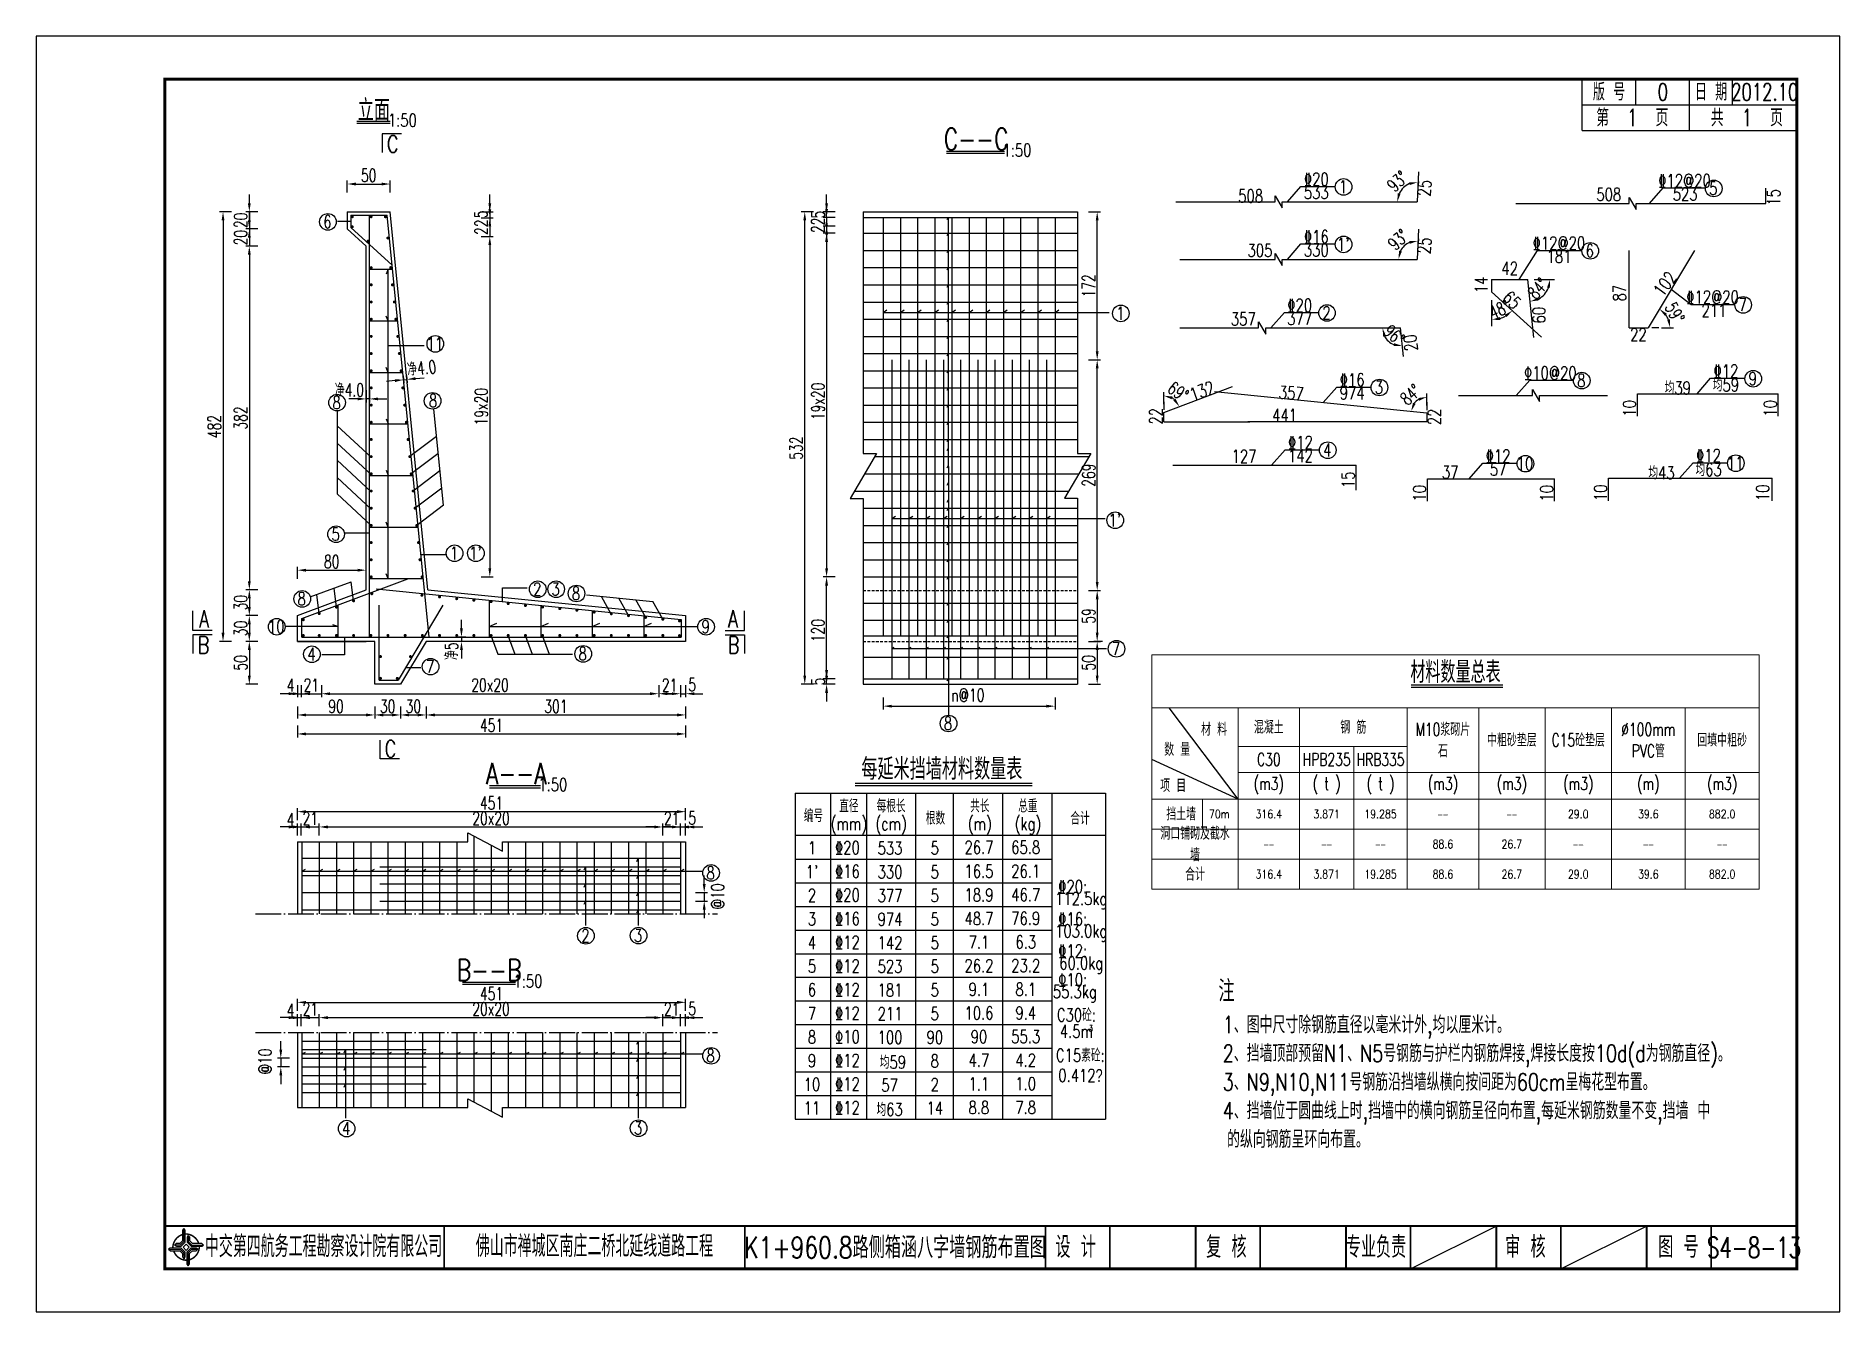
# Model space of a CAD drawing. Header units: millimetres. Extents: x -475 to 1205, y -1212 to 867.
# Drawn here: x 364.8 to 784.8, y -618.1 to -321.1 of the extents above; entities that cross this region are included whole.
import ezdxf
from ezdxf.enums import TextEntityAlignment as Align

# ---------------------------------------------------------------- set-up
doc = ezdxf.new("R2010")
doc.units = ezdxf.units.MM
doc.header["$LTSCALE"] = 0.25
doc.header["$PDMODE"] = 32
doc.header["$PDSIZE"] = 0.5
doc.linetypes.add('ACAD_ISO04W100', pattern=[30, 24, -3, 0, -3])
doc.linetypes.add('DASHED', pattern=[4, 2.5, -1.5])
for name, color, linetype in [('0_yellow', 2, 'Continuous'), ('lk', 7, 'Continuous'), ('中心线', 7, 'ACAD_ISO04W100'), ('图框', 7, 'Continuous'), ('文字', 7, 'Continuous'), ('标注', 4, 'Continuous'), ('次轮廓线', 7, 'Continuous'), ('结构', 7, 'Continuous'), ('表格', 7, 'Continuous'), ('钢筋', 6, 'Continuous')]:
    doc.layers.add(name, color=color, linetype=linetype)
doc.styles.get("Standard").update_dxf_attribs({"font": 'simplex1.shx', "width": 0.7, "bigfont": 'hztxt.shx'})
doc.styles.add('text', font='romans__.shx', dxfattribs={"width": 0.8, "bigfont": 'hztxt.shx'})
doc.styles.add('XGhz', font='simplex1.shx', dxfattribs={"width": 0.8, "bigfont": 'hztxt.shx'})
doc.styles.add('数字', font='simplex1.shx', dxfattribs={"width": 0.8, "bigfont": 'hztxt.shx'})
doc.styles.add('汉字', font='simplex1.shx', dxfattribs={"width": 0.8, "bigfont": 'hztxt.shx'})
doc.styles.add('钢筋', font='simplex1.shx', dxfattribs={"width": 0.8, "height": 2.2, "bigfont": 'hztxt.shx'})
doc.dimstyles.new('STANDARD-50', dxfattribs={"dimscale": 0, "dimtxt": 3, "dimasz": 2, "dimexe": 0.8, "dimexo": 1, "dimgap": 0.5, "dimtad": 1, "dimdec": 0, "dimlfac": 5, "dimzin": 9, "dimdsep": 46, "dimtxsty": 'Standard', "dimcen": 0.5, "dimclrd": 256, "dimclre": 256, "dimclrt": 7, "dimadec": 0, "dimazin": 2, "dimtfac": 1, "dimtdec": 0, "dimtix": 1, "dimtmove": 2, "dimatfit": 3, "dimfxl": 0, "dimtolj": 1, "dimtzin": 0, "dimlwd": -1, "dimlwe": -1, "dimarcsym": 0})

msp = doc.modelspace()

# ---------------------------------------------------------------- texts
at = {"width": 0.7}
for s, p in [('材 料', (636.083, -483.974)), ('数 量', (627.5, -488.643)), ('项 目', (626.559, -497.061))]:
    msp.add_text(s, height=3, dxfattribs=at).set_placement(p)
for s, p in [('专业负责', (676.824, -602.991)), ('审 核', (711.598, -602.991)), ('图 号', (747.217, -602.991))]:
    msp.add_text(s, height=5, dxfattribs=at).set_placement(p, align=Align.MIDDLE_CENTER)
at = {"layer": '图框'}
for s, width, p in [('中交第四航务工程勘察设计院有限公司', 0.65, (431.765, -602.837)), ('佛山市禅城区南庄二桥北延线道路工程', 0.65, (494.834, -602.771)), ('设 计', 0.7, (606.879, -602.991)), ('复 核', 0.7, (641.974, -602.991))]:
    msp.add_text(s, height=5, dxfattribs=dict(at, width=width)).set_placement(p, align=Align.MIDDLE_CENTER)
at = {"layer": '文字', "width": 0.7}
for s, p in [('版 号', (731.084, -334.085)), ('日 期', (754.834, -334.085)), ('0', (743.584, -334.085)), ('2012.10', (767.334, -334.085))]:
    msp.add_text(s, height=4, dxfattribs=at).set_placement(p, align=Align.MIDDLE_CENTER)
at = {"layer": '文字', "width": 0.75}
for s, height, style, p in [('立面', 5, 'XGhz', (443.492, -338.074)), ('1:50', 3, '数字', (450.123, -340.665)), ('C', 4, 'XGhz', (447.874, -346.204)), ('C--C', 5, 'XGhz', (583.716, -345.05)), ('1:50', 3, '数字', (593.221, -347.641)), ('508', 3, '数字', (647.627, -358.332)), ('%%13220', 3, '钢筋', (662.916, -354.4)), ('533', 3, '数字', (662.916, -357.487)), ('1', 3, '数字', (669.161, -356.17)), ('508', 3, '数字', (731.016, -357.961)), ('%%13212@20', 3, '钢筋', (748.652, -354.762)), ('523', 3, '数字', (748.795, -357.85)), ('5', 3, '数字', (755.331, -356.532)), ('6', 3, '数字', (432.671, -364.306)), ('305', 3, '数字', (649.787, -370.986)), ('%%13216', 3, '钢筋', (662.916, -367.787)), ('330', 3, '数字', (662.916, -370.874)), ("1'", 3, '数字', (669.161, -369.557)), ('%%13212@20', 3, '钢筋', (719.407, -369.281)), ('6', 3, '数字', (726.596, -371.051)), ('42', 3, '数字', (707.947, -375.167)), ('181', 3, '数字', (719.438, -372.369)), ('%%13212@20', 3, '钢筋', (755.179, -381.857)), ('7', 3, '数字', (762.192, -383.627)), ('1', 3, '数字', (617.295, -385.62)), ('357', 3, '数字', (645.921, -386.947)), ('%%13220', 3, '钢筋', (659.05, -383.748)), ('377', 3, '数字', (659.05, -386.835)), ('2', 3, '数字', (665.294, -385.518)), ('211', 3, '数字', (755.516, -384.945)), ('22', 3, '数字', (737.907, -390.553)), ('11', 3, '数字', (457.681, -392.709)), ('%%13110@20', 3, '钢筋', (717.406, -399.49)), ('%%13212', 3, '钢筋', (758.295, -399.052)), ('%%13216', 3, '钢筋', (671.266, -401.098)), ('974', 3, '数字', (671.266, -404.185)), ('3', 3, '数字', (677.51, -402.868)), ('8', 3, '数字', (724.61, -401.26)), ('均39', 3, '数字', (747.092, -402.852)), ('均59', 3, '数字', (758.295, -402.139)), ('9', 3, '数字', (764.54, -400.822)), ('8', 3, '数字', (434.802, -406.391)), ('8', 3, '数字', (457.272, -405.969)), ('441', 3, '数字', (655.539, -409.352)), ('%%13212', 3, '钢筋', (659.228, -415.692)), ('127', 3, '数字', (646.1, -418.891)), ('142', 3, '数字', (659.228, -418.78)), ('4', 3, '数字', (665.473, -417.462)), ('%%13212', 3, '钢筋', (705.255, -418.827)), ('10', 3, '数字', (711.5, -420.597)), ('%%13212', 3, '钢筋', (754.241, -418.714)), ('11', 3, '数字', (760.486, -420.484)), ('37', 3, '数字', (694.104, -422.607)), ('57', 3, '数字', (705.255, -421.915)), ('均43', 3, '数字', (743.295, -422.601)), ('均63', 3, '数字', (754.252, -421.841)), ("1'", 3, '数字', (615.982, -433.767)), ('5', 3, '数字', (434.568, -437.038)), ('1', 3, '数字', (462.167, -441.449)), ("1'", 3, '数字', (467.12, -441.449)), ('2', 3, '数字', (481.525, -449.825)), ('3', 3, '数字', (485.812, -449.825)), ('8', 3, '数字', (490.549, -450.817)), ('8', 3, '数字', (426.687, -452.078)), ('A', 4, 'XGhz', (403.979, -456.723)), ('10', 3, '数字', (420.755, -458.558)), ('9', 3, '数字', (520.726, -458.558)), ('A', 4, 'XGhz', (527.103, -456.723)), ('B', 4, 'XGhz', (403.835, -462.844)), ('B', 4, 'XGhz', (527.247, -462.844)), ('4', 3, '数字', (428.948, -464.959)), ('8', 3, '数字', (492.112, -464.871)), ('7', 3, '数字', (616.285, -463.69)), ('7', 3, '数字', (456.578, -467.852)), ('8', 3, '数字', (577.173, -481.085)), ('C', 4, 'XGhz', (447.354, -487.009)), ('A--A', 5, 'XGhz', (476.624, -492.734)), ('每延米挡墙材料数量表', 5, '汉字', (575.733, -491.456)), ('1:50', 3, '数字', (485.148, -495.326)), ('直径', 3, '数字', (554.088, -500.158)), ('每根长', 3, '数字', (563.915, -500.158)), ('共长', 3, '数字', (584.578, -500.158)), ('总重', 3, '数字', (595.766, -500.158)), ('编号', 3, '数字', (545.839, -502.396)), ('(mm)', 3, '数字', (554.088, -504.66)), ('(cm)', 3, '数字', (563.915, -504.66)), ('根数', 3, '数字', (574.246, -503.012)), ('(m)', 3, '数字', (584.578, -504.66)), ('(kg)', 3, '数字', (595.766, -504.66)), ('合计', 3, '数字', (607.911, -503.019)), ('1', 3, '数字', (545.49, -510.053)), ('%%13220', 3, '钢筋', (553.743, -509.994)), ('533', 3, '数字', (563.672, -510.122)), ('5', 3, '数字', (574.09, -510.102)), ('26.7', 3, '数字', (584.377, -509.957)), ('65.8', 3, '数字', (595.266, -509.936)), ('8', 3, '数字', (521.878, -515.877)), ("1'", 3, '数字', (545.49, -515.606)), ('%%13216', 3, '钢筋', (553.743, -515.547)), ('330', 3, '数字', (563.672, -515.675)), ('5', 3, '数字', (574.09, -515.655)), ('16.5', 3, '数字', (584.377, -515.51)), ('26.1', 3, '数字', (595.266, -515.489)), ('2', 3, '数字', (545.49, -521.106)), ('%%13220', 3, '钢筋', (553.743, -521.047)), ('377', 3, '数字', (563.672, -521.175)), ('5', 3, '数字', (574.09, -521.155)), ('18.9', 3, '数字', (584.377, -521.01)), ('46.7', 3, '数字', (595.266, -520.989)), ('112.5kg', 3, '数字', (608.172, -522.358)), ('%%13220:', 3, '钢筋', (606.193, -519.077)), ('76.9', 3, '数字', (595.266, -526.489)), ('2', 3, '数字', (492.756, -530.499)), ('3', 3, '数字', (505.003, -530.46)), ('3', 3, '数字', (545.49, -526.606)), ('%%13216', 3, '钢筋', (553.743, -526.547)), ('974', 3, '数字', (563.672, -526.675)), ('5', 3, '数字', (574.09, -526.655)), ('48.7', 3, '数字', (584.377, -526.51)), ('103.0kg', 3, '数字', (608.172, -529.904)), ('%%13216:', 3, '钢筋', (606.193, -526.623)), ('4', 3, '数字', (545.49, -532.106)), ('%%13212', 3, '钢筋', (553.743, -532.047)), ('142', 3, '数字', (563.672, -532.175)), ('5', 3, '数字', (574.09, -532.155)), ('7.1', 3, '数字', (584.377, -532.01)), ('6.3', 3, '数字', (595.266, -531.989)), ('%%13212:', 3, '钢筋', (606.193, -534.079)), ('B--B', 5, 'XGhz', (470.297, -538.497)), ('5', 3, '数字', (545.49, -537.606)), ('%%13212', 3, '钢筋', (553.743, -537.547)), ('523', 3, '数字', (563.672, -537.675)), ('5', 3, '数字', (574.09, -537.655)), ('26.2', 3, '数字', (584.377, -537.51)), ('23.2', 3, '数字', (595.266, -537.489)), ('60.0kg', 3, '数字', (608.172, -537.36)), ('1:50', 3, '数字', (479.355, -541.088)), ('6', 3, '数字', (545.49, -543.106)), ('%%13212', 3, '钢筋', (553.743, -543.047)), ('181', 3, '数字', (563.672, -543.175)), ('5', 3, '数字', (574.09, -543.155)), ('9.1', 3, '数字', (584.377, -543.01)), ('8.1', 3, '数字', (595.266, -542.989)), ('%%13110:', 3, '钢筋', (606.193, -540.767)), ('55.3kg', 3, '数字', (606.685, -544.048)), ('7', 3, '数字', (545.49, -548.606)), ('%%13212', 3, '钢筋', (553.743, -548.547)), ('211', 3, '数字', (563.672, -548.675)), ('5', 3, '数字', (574.09, -548.655)), ('10.6', 3, '数字', (584.377, -548.51)), ('9.4', 3, '数字', (595.266, -548.489)), ('C30砼:', 3, '数字', (607.062, -548.791)), ('8', 3, '数字', (545.49, -554.106)), ('%%13110', 3, '钢筋', (553.743, -554.047)), ('100', 3, '数字', (563.672, -554.175)), ('90', 3, '数字', (574.09, -554.155)), ('90', 3, '数字', (584.377, -554.01)), ('55.3', 3, '数字', (595.266, -553.989)), ('4.5m', 3, '数字', (607.062, -552.777)), ('3', 1.5, '数字', (610.411, -552.05)), ('8', 3, '数字', (521.878, -558.448)), ('9', 3, '数字', (545.49, -559.606)), ('%%13212', 3, '钢筋', (553.743, -559.547)), (' 均59', 3, '数字', (563.571, -559.803)), ('8', 3, '数字', (574.09, -559.655)), ('4.7', 3, '数字', (584.357, -559.51)), ('4.2', 3, '数字', (595.246, -559.489)), ('10', 3, '数字', (545.49, -565.106)), ('%%13212', 3, '钢筋', (553.743, -565.047)), ('57', 3, '数字', (563.571, -565.303)), ('2', 3, '数字', (574.09, -565.155)), ('1.1', 3, '数字', (584.357, -565.01)), ('1.0', 3, '数字', (595.246, -564.989)), ('11', 3, '数字', (545.49, -570.606)), ('%%13212', 3, '钢筋', (553.743, -570.547)), ('均63', 3, '数字', (563.571, -570.803)), ('14', 3, '数字', (574.09, -570.655)), ('8.8', 3, '数字', (584.357, -570.51)), ('7.8', 3, '数字', (595.246, -570.489)), ('4', 3, '数字', (437.038, -575.382)), ('3', 3, '数字', (505.003, -575.288))]:
    msp.add_text(s, height=height, dxfattribs=dict(at, style=style)).set_placement(p, align=Align.MIDDLE)
at = {"layer": '文字', "style": '数字', "width": 0.75}
for s, rotation, p in [('25', 85.72795, (688.108, -356.472)), ('15', 90, (769.4, -358.624)), ('25', 85.72795, (688.108, -369.859)), ('14', 90, (701.314, -378.99)), ('102', 52.82739, (744.108, -378.75)), ('65', 315.02447, (708.462, -382.537)), ('87', 90, (733.511, -380.913)), ('60', 90, (714.733, -386.063)), ('20', 96, (684.867, -392.526)), ('132', 20.26782, (636.33, -403.682)), ('357', 356.18964, (657.086, -404.186)), ('10', 90, (735.835, -407.737)), ('10', 90, (768.615, -407.737)), ('22', 90, (625.59, -409.583)), ('22', 90, (690.43, -409.741)), ('15', 90, (670.325, -424.377)), ('10', 90, (686.952, -427.512)), ('10', 90, (716.568, -427.512)), ('10', 90, (729.095, -427.399)), ('10', 90, (766.868, -427.399))]:
    msp.add_text(s, height=3, rotation=rotation, dxfattribs=at).set_placement(p, align=Align.MIDDLE)
for s, p in [('C15素砼:', (607.972, -558.339)), ('0.412%%143', (608.012, -563.046))]:
    msp.add_text(s, height=3, dxfattribs=at).set_placement(p, align=Align.MIDDLE_CENTER)
at = {"layer": '文字', "insert": (640.136, -579.919), "char_height": 4, "width": 115.40144, "attachment_point": 7, "style": '汉字'}
msp.add_mtext('{\\H1.25x;\\W0.75;注\\P\\pi-1,l2;\\H0.8x;1、图中尺寸除钢筋直径以毫米计外,均以厘米计。\\P2、挡墙顶部预留N1、N5号钢筋与护栏内钢筋焊接,焊接长度按10d(d为钢筋直径)。\\P3、N9,N10,N11号钢筋沿挡墙纵横向按间距为60cm呈梅花型布置。\\P4、挡墙位于圆曲线上时,挡墙中的横向钢筋呈径向布置,每延米钢筋数量不变,挡墙 中的纵向钢筋呈环向布置。}', dxfattribs=at)

# ---------------------------------------------------------------- blocks, each defined once
blk = doc.blocks.new('*D529')
at = {"layer": 'Defpoints', "color": 0}
for p in [(510.77, -505.19), (430.77, -508.64), (510.77, -508.64)]:
    blk.add_point(p, dxfattribs=at)
at = {"layer": '标注'}
for p, q in [((430.77, -507.19), (430.77, -504.39)), ((432.77, -505.19), (508.77, -505.19)), ((510.77, -507.19), (510.77, -504.39))]:
    blk.add_line(p, q, dxfattribs=at)
for points in [[(432.77, -504.86), (432.77, -505.53), (430.77, -505.19)], [(508.77, -504.86), (508.77, -505.53), (510.77, -505.19)]]:
    blk.add_solid(points, dxfattribs=at)
at = {"layer": '标注', "color": 7, "insert": (470.77, -503.19), "char_height": 3, "attachment_point": 5}
blk.add_mtext('\\A1;20x20', dxfattribs=at)
blk = doc.blocks.new('*D530')
at = {"layer": 'Defpoints', "color": 0}
for p in [(516.08, -501.63), (516.08, -506.74), (425.68, -509.93)]:
    blk.add_point(p, dxfattribs=at)
at = {"layer": '标注'}
for p, q in [((425.68, -503.63), (425.68, -500.83)), ((427.68, -501.63), (514.08, -501.63)), ((516.08, -503.63), (516.08, -500.83))]:
    blk.add_line(p, q, dxfattribs=at)
for points in [[(427.68, -501.3), (427.68, -501.96), (425.68, -501.63)], [(514.08, -501.3), (514.08, -501.96), (516.08, -501.63)]]:
    blk.add_solid(points, dxfattribs=at)
at = {"layer": '标注', "color": 7, "insert": (470.88, -499.63), "char_height": 3, "attachment_point": 5}
blk.add_mtext('\\A1;451', dxfattribs=at)
blk = doc.blocks.new('*D531')
at = {"layer": 'Defpoints', "color": 0}
for p in [(441.68, -445.42), (425.68, -452.1), (441.68, -449.99)]:
    blk.add_point(p, dxfattribs=at)
at = {"layer": '标注'}
for p, q in [((425.68, -447.42), (425.68, -444.62)), ((441.68, -447.42), (441.68, -444.62)), ((427.68, -445.42), (439.68, -445.42))]:
    blk.add_line(p, q, dxfattribs=at)
for points in [[(427.68, -445.09), (427.68, -445.76), (425.68, -445.42)], [(439.68, -445.09), (439.68, -445.76), (441.68, -445.42)]]:
    blk.add_solid(points, dxfattribs=at)
at = {"layer": '标注', "color": 7, "insert": (433.68, -443.42), "char_height": 3, "attachment_point": 5}
blk.add_mtext('\\A1;80', dxfattribs=at)
blk = doc.blocks.new('*D532')
at = {"layer": 'Defpoints', "color": 0}
for p in [(425.68, -474.47), (443.68, -474.47), (443.68, -479.12)]:
    blk.add_point(p, dxfattribs=at)
at = {"layer": '标注'}
for p, q in [((425.68, -477.12), (425.68, -479.92)), ((443.68, -477.12), (443.68, -479.92)), ((427.68, -479.12), (441.68, -479.12))]:
    blk.add_line(p, q, dxfattribs=at)
for points in [[(427.68, -478.79), (427.68, -479.46), (425.68, -479.12)], [(441.68, -478.79), (441.68, -479.46), (443.68, -479.12)]]:
    blk.add_solid(points, dxfattribs=at)
at = {"layer": '标注', "color": 7, "insert": (434.68, -477.12), "char_height": 3, "attachment_point": 5}
blk.add_mtext('\\A1;90', dxfattribs=at)
blk = doc.blocks.new('*D533')
at = {"layer": 'Defpoints', "color": 0}
for p in [(425.68, -472.34), (516.08, -471.9), (516.08, -483.54)]:
    blk.add_point(p, dxfattribs=at)
at = {"layer": '标注'}
for p, q in [((425.68, -481.54), (425.68, -484.34)), ((516.08, -481.54), (516.08, -484.34)), ((427.68, -483.54), (514.08, -483.54))]:
    blk.add_line(p, q, dxfattribs=at)
for points in [[(427.68, -483.21), (427.68, -483.88), (425.68, -483.54)], [(514.08, -483.21), (514.08, -483.88), (516.08, -483.54)]]:
    blk.add_solid(points, dxfattribs=at)
at = {"layer": '标注', "color": 7, "insert": (470.88, -481.54), "char_height": 3, "attachment_point": 5}
blk.add_mtext('\\A1;451', dxfattribs=at)
blk = doc.blocks.new('*D534')
at = {"layer": 'Defpoints', "color": 0}
for p in [(418.61, -449.99), (414.49, -455.99), (416.13, -455.99)]:
    blk.add_point(p, dxfattribs=at)
at = {"layer": '标注'}
for p, q in [((416.49, -449.99), (413.69, -449.99)), ((414.49, -451.99), (414.49, -453.99)), ((415.13, -455.99), (413.69, -455.99))]:
    blk.add_line(p, q, dxfattribs=at)
for points in [[(414.15, -451.99), (414.82, -451.99), (414.49, -449.99)], [(414.15, -453.99), (414.82, -453.99), (414.49, -455.99)]]:
    blk.add_solid(points, dxfattribs=at)
at = {"layer": '标注', "color": 7, "insert": (412.49, -452.99), "char_height": 3, "attachment_point": 5, "rotation": 90}
blk.add_mtext('\\A1;30', dxfattribs=at)
blk = doc.blocks.new('*D535')
at = {"layer": 'Defpoints', "color": 0}
for p in [(424.78, -455.99), (414.49, -461.99), (424.78, -461.99)]:
    blk.add_point(p, dxfattribs=at)
at = {"layer": '标注'}
for p, q in [((416.49, -455.99), (413.69, -455.99)), ((416.49, -461.99), (413.69, -461.99)), ((414.49, -457.99), (414.49, -459.99))]:
    blk.add_line(p, q, dxfattribs=at)
for points in [[(414.15, -457.99), (414.82, -457.99), (414.49, -455.99)], [(414.15, -459.99), (414.82, -459.99), (414.49, -461.99)]]:
    blk.add_solid(points, dxfattribs=at)
at = {"layer": '标注', "color": 7, "insert": (412.49, -458.99), "char_height": 3, "attachment_point": 5, "rotation": 90}
blk.add_mtext('\\A1;30', dxfattribs=at)
blk = doc.blocks.new('*D536')
at = {"layer": 'Defpoints', "color": 0}
for p in [(424.23, -361.99), (408.36, -461.99), (422.28, -461.99)]:
    blk.add_point(p, dxfattribs=at)
at = {"layer": '标注'}
for p, q in [((410.36, -361.99), (407.56, -361.99)), ((408.36, -363.99), (408.36, -459.99)), ((410.36, -461.99), (407.56, -461.99))]:
    blk.add_line(p, q, dxfattribs=at)
for points in [[(408.03, -363.99), (408.7, -363.99), (408.36, -361.99)], [(408.03, -459.99), (408.7, -459.99), (408.36, -461.99)]]:
    blk.add_solid(points, dxfattribs=at)
at = {"layer": '标注', "color": 7, "insert": (406.36, -411.99), "char_height": 3, "attachment_point": 5, "rotation": 90}
blk.add_mtext('\\A1;482', dxfattribs=at)
blk = doc.blocks.new('*D537')
at = {"layer": 'Defpoints', "color": 0}
for p in [(421.81, -561.03), (426.68, -559.03), (426.68, -561.03)]:
    blk.add_point(p, dxfattribs=at)
at = {"layer": '文字'}
for p, q in [((421.81, -557.03), (421.81, -555.03)), ((423.81, -559.03), (421.01, -559.03)), ((423.81, -561.03), (421.01, -561.03)), ((421.81, -559.03), (421.81, -561.03)), ((421.81, -563.03), (421.81, -565.03))]:
    blk.add_line(p, q, dxfattribs=at)
for points in [[(421.48, -557.03), (422.15, -557.03), (421.81, -559.03)], [(421.48, -563.03), (422.15, -563.03), (421.81, -561.03)]]:
    blk.add_solid(points, dxfattribs=at)
at = {"layer": '文字', "color": 7, "insert": (418.15, -559.79), "char_height": 3, "attachment_point": 5, "rotation": 90}
blk.add_mtext('\\A1;@10', dxfattribs=at)
blk = doc.blocks.new('*D538')
at = {"layer": 'Defpoints', "color": 0}
for p in [(430.77, -505.19), (426.58, -508.64), (430.77, -508.64)]:
    blk.add_point(p, dxfattribs=at)
at = {"layer": '标注'}
for p, q in [((424.58, -505.19), (422.58, -505.19)), ((426.58, -507.19), (426.58, -504.39)), ((426.58, -505.19), (430.77, -505.19)), ((430.77, -507.19), (430.77, -504.39)), ((432.77, -505.19), (434.77, -505.19))]:
    blk.add_line(p, q, dxfattribs=at)
for points in [[(424.58, -504.86), (424.58, -505.53), (426.58, -505.19)], [(432.77, -504.86), (432.77, -505.53), (430.77, -505.19)]]:
    blk.add_solid(points, dxfattribs=at)
at = {"layer": '标注', "color": 7, "insert": (428.67, -503.19), "char_height": 3, "attachment_point": 5}
blk.add_mtext('\\A1;21', dxfattribs=at)
blk = doc.blocks.new('*D539')
at = {"layer": 'Defpoints', "color": 0}
for p in [(426.58, -505.19), (425.68, -508.64), (426.58, -508.64)]:
    blk.add_point(p, dxfattribs=at)
at = {"layer": '标注'}
for p, q in [((423.68, -505.19), (421.68, -505.19)), ((425.68, -507.19), (425.68, -504.39)), ((425.68, -505.19), (426.58, -505.19)), ((426.58, -507.19), (426.58, -504.39)), ((428.58, -505.19), (430.58, -505.19))]:
    blk.add_line(p, q, dxfattribs=at)
for points in [[(423.68, -504.86), (423.68, -505.53), (425.68, -505.19)], [(428.58, -504.86), (428.58, -505.53), (426.58, -505.19)]]:
    blk.add_solid(points, dxfattribs=at)
at = {"layer": '标注', "color": 7, "insert": (424.09, -503.5), "char_height": 3, "attachment_point": 5}
blk.add_mtext('\\A1;4', dxfattribs=at)
blk = doc.blocks.new('*D540')
at = {"layer": 'Defpoints', "color": 0}
for p in [(419.39, -461.99), (414.49, -471.99), (424.78, -471.99)]:
    blk.add_point(p, dxfattribs=at)
at = {"layer": '标注'}
for p, q in [((416.49, -461.99), (413.69, -461.99)), ((414.49, -463.99), (414.49, -469.99)), ((416.49, -471.99), (413.69, -471.99))]:
    blk.add_line(p, q, dxfattribs=at)
for points in [[(414.15, -463.99), (414.82, -463.99), (414.49, -461.99)], [(414.15, -469.99), (414.82, -469.99), (414.49, -471.99)]]:
    blk.add_solid(points, dxfattribs=at)
at = {"layer": '标注', "color": 7, "insert": (412.49, -466.99), "char_height": 3, "attachment_point": 5, "rotation": 90}
blk.add_mtext('\\A1;50', dxfattribs=at)
blk = doc.blocks.new('*D541')
at = {"layer": 'Defpoints', "color": 0}
for p in [(424.78, -369.99), (414.49, -449.99), (424.78, -449.99)]:
    blk.add_point(p, dxfattribs=at)
at = {"layer": '标注'}
for p, q in [((416.49, -369.99), (413.69, -369.99)), ((414.49, -371.99), (414.49, -447.99)), ((416.49, -449.99), (413.69, -449.99))]:
    blk.add_line(p, q, dxfattribs=at)
for points in [[(414.15, -371.99), (414.82, -371.99), (414.49, -369.99)], [(414.15, -447.99), (414.82, -447.99), (414.49, -449.99)]]:
    blk.add_solid(points, dxfattribs=at)
at = {"layer": '标注', "color": 7, "insert": (412.49, -409.99), "char_height": 3, "attachment_point": 5, "rotation": 90}
blk.add_mtext('\\A1;382', dxfattribs=at)
blk = doc.blocks.new('*D542')
at = {"layer": 'Defpoints', "color": 0}
for p in [(424.23, -365.99), (414.49, -369.99), (422.61, -369.99)]:
    blk.add_point(p, dxfattribs=at)
at = {"layer": '标注'}
for p, q in [((414.49, -363.99), (414.49, -361.99)), ((416.49, -365.99), (413.69, -365.99)), ((414.49, -365.99), (414.49, -369.99)), ((416.49, -369.99), (413.69, -369.99)), ((414.49, -371.99), (414.49, -373.99))]:
    blk.add_line(p, q, dxfattribs=at)
for points in [[(414.15, -363.99), (414.82, -363.99), (414.49, -365.99)], [(414.15, -371.99), (414.82, -371.99), (414.49, -369.99)]]:
    blk.add_solid(points, dxfattribs=at)
at = {"layer": '标注', "color": 7, "insert": (412.49, -367.99), "char_height": 3, "attachment_point": 5, "rotation": 90}
blk.add_mtext('\\A1;20', dxfattribs=at)
blk = doc.blocks.new('*D543')
at = {"layer": 'Defpoints', "color": 0}
for p in [(422.28, -361.99), (414.49, -365.99), (422.28, -365.99)]:
    blk.add_point(p, dxfattribs=at)
at = {"layer": '标注'}
for p, q in [((414.49, -359.99), (414.49, -357.99)), ((416.49, -361.99), (413.69, -361.99)), ((414.49, -361.99), (414.49, -365.99)), ((416.49, -365.99), (413.69, -365.99)), ((414.49, -367.99), (414.49, -369.99))]:
    blk.add_line(p, q, dxfattribs=at)
for points in [[(414.15, -359.99), (414.82, -359.99), (414.49, -361.99)], [(414.15, -367.99), (414.82, -367.99), (414.49, -365.99)]]:
    blk.add_solid(points, dxfattribs=at)
at = {"layer": '标注', "color": 7, "insert": (412.49, -363.99), "char_height": 3, "attachment_point": 5, "rotation": 90}
blk.add_mtext('\\A1;20', dxfattribs=at)
blk = doc.blocks.new('*D544')
at = {"layer": 'Defpoints', "color": 0}
for p in [(562.08, -473.23), (602.08, -473.23), (602.08, -477.07)]:
    blk.add_point(p, dxfattribs=at)
at = {"layer": '文字'}
for p, q in [((562.08, -475.07), (562.08, -477.87)), ((564.08, -477.07), (600.08, -477.07)), ((602.08, -475.07), (602.08, -477.87))]:
    blk.add_line(p, q, dxfattribs=at)
for points in [[(564.08, -476.74), (564.08, -477.41), (562.08, -477.07)], [(600.08, -476.74), (600.08, -477.41), (602.08, -477.07)]]:
    blk.add_solid(points, dxfattribs=at)
at = {"layer": '文字', "color": 7, "insert": (581.79, -474.51), "char_height": 3, "attachment_point": 5}
blk.add_mtext('\\A1;n@10', dxfattribs=at)
blk = doc.blocks.new('*D545')
at = {"layer": 'Defpoints', "color": 0}
for p in [(543.81, -361.99), (550.13, -361.99), (550.13, -471.99)]:
    blk.add_point(p, dxfattribs=at)
at = {"layer": '标注'}
for p, q in [((545.81, -361.99), (543.01, -361.99)), ((543.81, -469.99), (543.81, -363.99)), ((545.81, -471.99), (543.01, -471.99))]:
    blk.add_line(p, q, dxfattribs=at)
for points in [[(543.48, -363.99), (544.14, -363.99), (543.81, -361.99)], [(543.48, -469.99), (544.14, -469.99), (543.81, -471.99)]]:
    blk.add_solid(points, dxfattribs=at)
at = {"layer": '标注', "color": 7, "insert": (541.81, -416.99), "char_height": 3, "attachment_point": 5, "rotation": 90}
blk.add_mtext('\\A1;532', dxfattribs=at)
blk = doc.blocks.new('*D511')
at = {"layer": 'Defpoints', "color": 0}
for p in [(455.68, -473.07), (516.08, -472.6), (516.08, -479.12)]:
    blk.add_point(p, dxfattribs=at)
at = {"layer": '标注'}
for p, q in [((455.68, -477.12), (455.68, -479.92)), ((516.08, -477.12), (516.08, -479.92)), ((457.68, -479.12), (514.08, -479.12))]:
    blk.add_line(p, q, dxfattribs=at)
for points in [[(457.68, -478.79), (457.68, -479.46), (455.68, -479.12)], [(514.08, -478.79), (514.08, -479.46), (516.08, -479.12)]]:
    blk.add_solid(points, dxfattribs=at)
at = {"layer": '标注', "color": 7, "insert": (485.88, -477.12), "char_height": 3, "attachment_point": 5}
blk.add_mtext('\\A1;301', dxfattribs=at)
blk = doc.blocks.new('*D512')
at = {"layer": 'Defpoints', "color": 0}
for p in [(463.88, -461.99), (465.89, -460.99), (465.89, -461.99)]:
    blk.add_point(p, dxfattribs=at)
at = {"layer": '文字'}
for p, q in [((463.88, -458.99), (463.88, -456.99)), ((464.89, -460.99), (463.08, -460.99)), ((464.89, -461.99), (463.08, -461.99)), ((463.88, -460.99), (463.88, -461.99)), ((463.88, -463.99), (463.88, -465.99))]:
    blk.add_line(p, q, dxfattribs=at)
for points in [[(463.55, -458.99), (464.21, -458.99), (463.88, -460.99)], [(463.55, -463.99), (464.21, -463.99), (463.88, -461.99)]]:
    blk.add_solid(points, dxfattribs=at)
at = {"layer": '文字', "color": 7, "insert": (461.55, -465.01), "char_height": 3, "attachment_point": 5, "rotation": 90}
blk.add_mtext('\\A1; 净5', dxfattribs=at)
blk = doc.blocks.new('*D513')
at = {"layer": 'Defpoints', "color": 0}
for p in [(443.68, -473.03), (449.68, -473.03), (449.68, -479.12)]:
    blk.add_point(p, dxfattribs=at)
at = {"layer": '标注'}
for p, q in [((443.68, -477.12), (443.68, -479.92)), ((449.68, -477.12), (449.68, -479.92)), ((445.68, -479.12), (447.68, -479.12))]:
    blk.add_line(p, q, dxfattribs=at)
for points in [[(445.68, -478.79), (445.68, -479.46), (443.68, -479.12)], [(447.68, -478.79), (447.68, -479.46), (449.68, -479.12)]]:
    blk.add_solid(points, dxfattribs=at)
at = {"layer": '标注', "color": 7, "insert": (446.68, -477.12), "char_height": 3, "attachment_point": 5}
blk.add_mtext('\\A1;30', dxfattribs=at)
blk = doc.blocks.new('*D514')
at = {"layer": 'Defpoints', "color": 0}
for p in [(449.68, -473.03), (455.68, -473.98), (455.68, -479.12)]:
    blk.add_point(p, dxfattribs=at)
at = {"layer": '标注'}
for p, q in [((449.68, -477.12), (449.68, -479.92)), ((455.68, -477.12), (455.68, -479.92)), ((451.68, -479.12), (453.68, -479.12))]:
    blk.add_line(p, q, dxfattribs=at)
for points in [[(451.68, -478.79), (451.68, -479.46), (449.68, -479.12)], [(453.68, -478.79), (453.68, -479.46), (455.68, -479.12)]]:
    blk.add_solid(points, dxfattribs=at)
at = {"layer": '标注', "color": 7, "insert": (452.68, -477.12), "char_height": 3, "attachment_point": 5}
blk.add_mtext('\\A1;30', dxfattribs=at)
blk = doc.blocks.new('*D515')
at = {"layer": 'Defpoints', "color": 0}
for p in [(514.82, -520.46), (514.82, -522.46), (520.4, -522.46)]:
    blk.add_point(p, dxfattribs=at)
at = {"layer": '文字'}
for p, q in [((520.4, -518.46), (520.4, -516.46)), ((518.4, -520.46), (521.2, -520.46)), ((520.4, -520.46), (520.4, -522.46)), ((518.4, -522.46), (521.2, -522.46)), ((520.4, -524.46), (520.4, -526.46))]:
    blk.add_line(p, q, dxfattribs=at)
for points in [[(520.07, -518.46), (520.74, -518.46), (520.4, -520.46)], [(520.07, -524.46), (520.74, -524.46), (520.4, -522.46)]]:
    blk.add_solid(points, dxfattribs=at)
at = {"layer": '文字', "color": 7, "insert": (523.52, -521.37), "char_height": 3, "attachment_point": 5, "rotation": 90}
blk.add_mtext('\\A1;@10', dxfattribs=at)
blk = doc.blocks.new('*D550')
at = {"layer": 'Defpoints', "color": 0}
for p in [(516.08, -505.19), (514.87, -508.64), (516.08, -508.64)]:
    blk.add_point(p, dxfattribs=at)
at = {"layer": '标注'}
for p, q in [((512.87, -505.19), (510.87, -505.19)), ((514.87, -507.19), (514.87, -504.39)), ((514.87, -505.19), (516.08, -505.19)), ((516.08, -507.19), (516.08, -504.39)), ((518.08, -505.19), (520.08, -505.19))]:
    blk.add_line(p, q, dxfattribs=at)
for points in [[(512.87, -504.86), (512.87, -505.53), (514.87, -505.19)], [(518.08, -504.86), (518.08, -505.53), (516.08, -505.19)]]:
    blk.add_solid(points, dxfattribs=at)
at = {"layer": '标注', "color": 7, "insert": (517.61, -503.09), "char_height": 3, "attachment_point": 5}
blk.add_mtext('\\A1;5', dxfattribs=at)
blk = doc.blocks.new('*D516')
at = {"layer": 'Defpoints', "color": 0}
for p in [(514.87, -505.19), (510.77, -508.64), (514.87, -508.64)]:
    blk.add_point(p, dxfattribs=at)
at = {"layer": '标注'}
for p, q in [((508.77, -505.19), (506.77, -505.19)), ((510.77, -507.19), (510.77, -504.39)), ((510.77, -505.19), (514.87, -505.19)), ((514.87, -507.19), (514.87, -504.39)), ((516.87, -505.19), (518.87, -505.19))]:
    blk.add_line(p, q, dxfattribs=at)
for points in [[(508.77, -504.86), (508.77, -505.53), (510.77, -505.19)], [(516.87, -504.86), (516.87, -505.53), (514.87, -505.19)]]:
    blk.add_solid(points, dxfattribs=at)
at = {"layer": '标注', "color": 7, "insert": (512.82, -503.19), "char_height": 3, "attachment_point": 5}
blk.add_mtext('\\A1;21', dxfattribs=at)
blk = doc.blocks.new('*D551')
at = {"layer": 'Defpoints', "color": 0}
for p in [(750.96, -371.02), (735.73, -389.02), (740.16, -389.02), (740.16, -389.02), (745.01, -387.28)]:
    blk.add_point(p, dxfattribs=at)
at = {"layer": '文字'}
blk.add_line((743.32, -389.02), (746.12, -389.02), dxfattribs=at)
blk.add_arc((740.16, -389.02), 5.15, 22.3847, 36.6516, dxfattribs=at)
for points in [[(744.07, -386.19), (744.52, -385.7), (742.81, -384.6)], [(745.25, -386.99), (744.6, -387.12), (745.32, -389.02)]]:
    blk.add_solid(points, dxfattribs=at)
at = {"layer": '文字', "color": 7, "insert": (746.39, -385.49), "char_height": 3, "attachment_point": 5, "rotation": 299.5181}
blk.add_mtext('\\A1;59°', dxfattribs=at)
blk = doc.blocks.new('*D552')
at = {"layer": 'Defpoints', "color": 0}
for p in [(684.33, -369.26), (686.72, -366.04), (631.13, -373.07), (676.01, -373.07), (686.37, -373.07)]:
    blk.add_point(p, dxfattribs=at)
at = {"layer": '文字'}
blk.add_line((680.05, -373.07), (682.85, -373.07), dxfattribs=at)
blk.add_arc((686.37, -373.07), 4.32, 113.8742, 153.2599, dxfattribs=at)
for points in [[(684.56, -368.79), (684.68, -369.45), (686.59, -368.75)], [(682.83, -371.21), (682.18, -371.05), (682.05, -373.07)]]:
    blk.add_solid(points, dxfattribs=at)
at = {"layer": '文字', "color": 7, "insert": (682.01, -368.49), "char_height": 3, "attachment_point": 5, "rotation": 43.567}
blk.add_mtext('\\A1;93°', dxfattribs=at)
blk = doc.blocks.new('*D553')
at = {"layer": 'Defpoints', "color": 0}
for p in [(686.72, -352.66), (684.2, -355.63), (630.17, -359.69), (676.76, -359.69), (686.37, -359.69)]:
    blk.add_point(p, dxfattribs=at)
at = {"layer": '文字'}
blk.add_line((679.77, -359.69), (682.57, -359.69), dxfattribs=at)
blk.add_arc((686.37, -359.69), 4.6, 112.2579, 154.8762, dxfattribs=at)
for points in [[(684.57, -355.1), (684.68, -355.76), (686.6, -355.09)], [(682.53, -357.81), (681.88, -357.66), (681.77, -359.69)]]:
    blk.add_solid(points, dxfattribs=at)
at = {"layer": '文字', "color": 7, "insert": (681.82, -354.91), "char_height": 3, "attachment_point": 5, "rotation": 43.567}
blk.add_mtext('\\A1;93°', dxfattribs=at)
blk = doc.blocks.new('*D554')
at = {"layer": 'Defpoints', "color": 0}
for p in [(639.18, -403.85), (686.94, -405.54), (688.68, -408.8), (688.68, -408.8), (688.68, -410.85)]:
    blk.add_point(p, dxfattribs=at)
at = {"layer": '文字'}
blk.add_line((688.68, -407.1), (688.68, -404.3), dxfattribs=at)
blk.add_arc((688.68, -408.8), 3.69, 121.4088, 142.8806, dxfattribs=at)
for points in [[(686.04, -406.69), (685.42, -406.45), (685, -408.43)], [(686.66, -405.33), (686.84, -405.97), (688.68, -405.1)]]:
    blk.add_solid(points, dxfattribs=at)
at = {"layer": '文字', "color": 7, "insert": (684.86, -404.58), "char_height": 3, "attachment_point": 5, "rotation": 42.1447}
blk.add_mtext('\\A1;84°', dxfattribs=at)
blk = doc.blocks.new('*D555')
at = {"layer": 'Defpoints', "color": 0}
for p in [(624.07, -389.03), (682.5, -389.03), (688.73, -389.03), (678.97, -391.24), (683.2, -395.64)]:
    blk.add_point(p, dxfattribs=at)
at = {"layer": '文字'}
blk.add_arc((682.5, -389.03), 4.17, 207.753, 248.247, dxfattribs=at)
for points in [[(678.49, -391.06), (679.14, -390.9), (678.33, -389.03)], [(681, -392.58), (680.91, -393.24), (682.94, -393.18)]]:
    blk.add_solid(points, dxfattribs=at)
at = {"layer": '文字', "color": 7, "insert": (681.05, -390.65), "char_height": 3, "attachment_point": 5, "rotation": 318}
blk.add_mtext('\\A1;96°', dxfattribs=at)
blk = doc.blocks.new('*D556')
at = {"layer": 'Defpoints', "color": 0}
for p in [(643.42, -402.69), (630.21, -406), (627.4, -408.69), (627.4, -408.69), (627.4, -410.85)]:
    blk.add_point(p, dxfattribs=at)
at = {"layer": '文字'}
blk.add_line((627.4, -406.8), (627.4, -404), dxfattribs=at)
blk.add_arc((627.4, -408.69), 3.89, 50.3034, 60.2428, dxfattribs=at)
for points in [[(629.24, -405.63), (629.41, -404.99), (627.4, -404.8)], [(630.15, -405.5), (629.61, -405.89), (631.04, -407.33)]]:
    blk.add_solid(points, dxfattribs=at)
at = {"layer": '文字', "color": 7, "insert": (630.75, -403.85), "char_height": 3, "attachment_point": 5, "rotation": 325.2731}
blk.add_mtext('\\A1;69°', dxfattribs=at)
blk = doc.blocks.new('*D517')
at = {"layer": 'Defpoints', "color": 0}
for p in [(468.48, -367.72), (466.02, -446.99), (470.48, -446.99)]:
    blk.add_point(p, dxfattribs=at)
at = {"layer": '标注'}
for p, q in [((469.48, -367.72), (471.28, -367.72)), ((470.48, -369.72), (470.48, -444.99)), ((468.48, -446.99), (471.28, -446.99))]:
    blk.add_line(p, q, dxfattribs=at)
for points in [[(470.15, -369.72), (470.81, -369.72), (470.48, -367.72)], [(470.15, -444.99), (470.81, -444.99), (470.48, -446.99)]]:
    blk.add_solid(points, dxfattribs=at)
at = {"layer": '标注', "color": 7, "insert": (468.48, -407.35), "char_height": 3, "attachment_point": 5, "rotation": 90}
blk.add_mtext('\\A1;19x20', dxfattribs=at)
blk = doc.blocks.new('*D518')
at = {"layer": 'Defpoints', "color": 0}
for p in [(431.27, -470.74), (509.8, -470.74), (509.8, -474.18)]:
    blk.add_point(p, dxfattribs=at)
at = {"layer": '标注'}
for p, q in [((431.27, -472.18), (431.27, -474.98)), ((433.27, -474.18), (507.8, -474.18)), ((509.8, -472.18), (509.8, -474.98))]:
    blk.add_line(p, q, dxfattribs=at)
for points in [[(433.27, -473.85), (433.27, -474.51), (431.27, -474.18)], [(507.8, -473.85), (507.8, -474.51), (509.8, -474.18)]]:
    blk.add_solid(points, dxfattribs=at)
at = {"layer": '标注', "color": 7, "insert": (470.53, -472.18), "char_height": 3, "attachment_point": 5}
blk.add_mtext('\\A1;20x20', dxfattribs=at)
blk = doc.blocks.new('*D519')
at = {"layer": 'Defpoints', "color": 0}
for p in [(509.8, -470.74), (514.87, -470.74), (514.87, -474.18)]:
    blk.add_point(p, dxfattribs=at)
at = {"layer": '标注'}
for p, q in [((509.8, -472.18), (509.8, -474.98)), ((511.8, -474.18), (512.87, -474.18)), ((514.87, -472.18), (514.87, -474.98))]:
    blk.add_line(p, q, dxfattribs=at)
for points in [[(511.8, -473.85), (511.8, -474.51), (509.8, -474.18)], [(512.87, -473.85), (512.87, -474.51), (514.87, -474.18)]]:
    blk.add_solid(points, dxfattribs=at)
at = {"layer": '标注', "color": 7, "insert": (512.34, -472.18), "char_height": 3, "attachment_point": 5}
blk.add_mtext('\\A1;21', dxfattribs=at)
blk = doc.blocks.new('*D520')
at = {"layer": 'Defpoints', "color": 0}
for p in [(514.87, -470.74), (516.08, -470.74), (516.08, -474.18)]:
    blk.add_point(p, dxfattribs=at)
at = {"layer": '标注'}
for p, q in [((512.87, -474.18), (510.87, -474.18)), ((514.87, -472.18), (514.87, -474.98)), ((514.87, -474.18), (516.08, -474.18)), ((516.08, -472.18), (516.08, -474.98)), ((518.08, -474.18), (520.08, -474.18))]:
    blk.add_line(p, q, dxfattribs=at)
for points in [[(512.87, -473.85), (512.87, -474.51), (514.87, -474.18)], [(518.08, -473.85), (518.08, -474.51), (516.08, -474.18)]]:
    blk.add_solid(points, dxfattribs=at)
at = {"layer": '标注', "color": 7, "insert": (517.61, -472.08), "char_height": 3, "attachment_point": 5}
blk.add_mtext('\\A1;5', dxfattribs=at)
blk = doc.blocks.new('*D521')
at = {"layer": 'Defpoints', "color": 0}
for p in [(426.58, -470.74), (431.27, -470.74), (431.27, -474.18)]:
    blk.add_point(p, dxfattribs=at)
at = {"layer": '标注'}
for p, q in [((424.58, -474.18), (422.58, -474.18)), ((426.58, -472.18), (426.58, -474.98)), ((426.58, -474.18), (431.27, -474.18)), ((431.27, -472.18), (431.27, -474.98)), ((433.27, -474.18), (435.27, -474.18))]:
    blk.add_line(p, q, dxfattribs=at)
for points in [[(424.58, -473.85), (424.58, -474.51), (426.58, -474.18)], [(433.27, -473.85), (433.27, -474.51), (431.27, -474.18)]]:
    blk.add_solid(points, dxfattribs=at)
at = {"layer": '标注', "color": 7, "insert": (428.92, -472.18), "char_height": 3, "attachment_point": 5}
blk.add_mtext('\\A1;21', dxfattribs=at)
blk = doc.blocks.new('*D522')
at = {"layer": 'Defpoints', "color": 0}
for p in [(425.68, -470.74), (426.58, -470.74), (426.58, -474.18)]:
    blk.add_point(p, dxfattribs=at)
at = {"layer": '标注'}
for p, q in [((423.68, -474.18), (421.68, -474.18)), ((425.68, -472.18), (425.68, -474.98)), ((425.68, -474.18), (426.58, -474.18)), ((426.58, -472.18), (426.58, -474.98)), ((428.58, -474.18), (430.58, -474.18))]:
    blk.add_line(p, q, dxfattribs=at)
for points in [[(423.68, -473.85), (423.68, -474.51), (425.68, -474.18)], [(428.58, -473.85), (428.58, -474.51), (426.58, -474.18)]]:
    blk.add_solid(points, dxfattribs=at)
at = {"layer": '标注', "color": 7, "insert": (424.09, -472.19), "char_height": 3, "attachment_point": 5}
blk.add_mtext('\\A1;4', dxfattribs=at)
blk = doc.blocks.new('*D523')
at = {"layer": 'Defpoints', "color": 0}
for p in [(510.77, -549.58), (430.77, -553.03), (510.77, -553.03)]:
    blk.add_point(p, dxfattribs=at)
at = {"layer": '标注'}
for p, q in [((430.77, -551.58), (430.77, -548.78)), ((432.77, -549.58), (508.77, -549.58)), ((510.77, -551.58), (510.77, -548.78))]:
    blk.add_line(p, q, dxfattribs=at)
for points in [[(432.77, -549.25), (432.77, -549.92), (430.77, -549.58)], [(508.77, -549.25), (508.77, -549.92), (510.77, -549.58)]]:
    blk.add_solid(points, dxfattribs=at)
at = {"layer": '标注', "color": 7, "insert": (470.77, -547.58), "char_height": 3, "attachment_point": 5}
blk.add_mtext('\\A1;20x20', dxfattribs=at)
blk = doc.blocks.new('*D524')
at = {"layer": 'Defpoints', "color": 0}
for p in [(516.08, -546.02), (425.68, -554.32), (516.08, -551.14)]:
    blk.add_point(p, dxfattribs=at)
at = {"layer": '标注'}
for p, q in [((425.68, -548.02), (425.68, -545.22)), ((516.08, -548.02), (516.08, -545.22)), ((427.68, -546.02), (514.08, -546.02))]:
    blk.add_line(p, q, dxfattribs=at)
for points in [[(427.68, -545.69), (427.68, -546.35), (425.68, -546.02)], [(514.08, -545.69), (514.08, -546.35), (516.08, -546.02)]]:
    blk.add_solid(points, dxfattribs=at)
at = {"layer": '标注', "color": 7, "insert": (470.88, -544.02), "char_height": 3, "attachment_point": 5}
blk.add_mtext('\\A1;451', dxfattribs=at)
blk = doc.blocks.new('*D525')
at = {"layer": 'Defpoints', "color": 0}
for p in [(426.58, -549.58), (425.68, -553.03), (426.58, -553.03)]:
    blk.add_point(p, dxfattribs=at)
at = {"layer": '标注'}
for p, q in [((423.68, -549.58), (421.68, -549.58)), ((425.68, -551.58), (425.68, -548.78)), ((425.68, -549.58), (426.58, -549.58)), ((426.58, -551.58), (426.58, -548.78)), ((428.58, -549.58), (430.58, -549.58))]:
    blk.add_line(p, q, dxfattribs=at)
for points in [[(423.68, -549.25), (423.68, -549.92), (425.68, -549.58)], [(428.58, -549.25), (428.58, -549.92), (426.58, -549.58)]]:
    blk.add_solid(points, dxfattribs=at)
at = {"layer": '标注', "color": 7, "insert": (424.09, -547.89), "char_height": 3, "attachment_point": 5}
blk.add_mtext('\\A1;4', dxfattribs=at)
blk = doc.blocks.new('*D526')
at = {"layer": 'Defpoints', "color": 0}
for p in [(430.77, -549.58), (426.58, -553.03), (430.77, -553.03)]:
    blk.add_point(p, dxfattribs=at)
at = {"layer": '标注'}
for p, q in [((424.58, -549.58), (422.58, -549.58)), ((426.58, -551.58), (426.58, -548.78)), ((426.58, -549.58), (430.77, -549.58)), ((430.77, -551.58), (430.77, -548.78)), ((432.77, -549.58), (434.77, -549.58))]:
    blk.add_line(p, q, dxfattribs=at)
for points in [[(424.58, -549.25), (424.58, -549.92), (426.58, -549.58)], [(432.77, -549.25), (432.77, -549.92), (430.77, -549.58)]]:
    blk.add_solid(points, dxfattribs=at)
at = {"layer": '标注', "color": 7, "insert": (428.67, -547.58), "char_height": 3, "attachment_point": 5}
blk.add_mtext('\\A1;21', dxfattribs=at)
blk = doc.blocks.new('*D527')
at = {"layer": 'Defpoints', "color": 0}
for p in [(514.87, -549.58), (510.77, -553.03), (514.87, -553.03)]:
    blk.add_point(p, dxfattribs=at)
at = {"layer": '标注'}
for p, q in [((508.77, -549.58), (506.77, -549.58)), ((510.77, -551.58), (510.77, -548.78)), ((510.77, -549.58), (514.87, -549.58)), ((514.87, -551.58), (514.87, -548.78)), ((516.87, -549.58), (518.87, -549.58))]:
    blk.add_line(p, q, dxfattribs=at)
for points in [[(508.77, -549.25), (508.77, -549.92), (510.77, -549.58)], [(516.87, -549.25), (516.87, -549.92), (514.87, -549.58)]]:
    blk.add_solid(points, dxfattribs=at)
at = {"layer": '标注', "color": 7, "insert": (512.82, -547.58), "char_height": 3, "attachment_point": 5}
blk.add_mtext('\\A1;21', dxfattribs=at)
blk = doc.blocks.new('*D528')
at = {"layer": 'Defpoints', "color": 0}
for p in [(516.08, -549.58), (514.87, -553.03), (516.08, -553.03)]:
    blk.add_point(p, dxfattribs=at)
at = {"layer": '标注'}
for p, q in [((512.87, -549.58), (510.87, -549.58)), ((514.87, -551.58), (514.87, -548.78)), ((514.87, -549.58), (516.08, -549.58)), ((516.08, -551.58), (516.08, -548.78)), ((518.08, -549.58), (520.08, -549.58))]:
    blk.add_line(p, q, dxfattribs=at)
for points in [[(512.87, -549.25), (512.87, -549.92), (514.87, -549.58)], [(518.08, -549.25), (518.08, -549.92), (516.08, -549.58)]]:
    blk.add_solid(points, dxfattribs=at)
at = {"layer": '标注', "color": 7, "insert": (517.61, -547.48), "char_height": 3, "attachment_point": 5}
blk.add_mtext('\\A1;5', dxfattribs=at)
blk = doc.blocks.new('*D501')
at = {"layer": 'Defpoints', "color": 0}
for p in [(557.4, -365.3), (548.89, -446.99), (556.93, -446.99)]:
    blk.add_point(p, dxfattribs=at)
at = {"layer": '标注'}
for p, q in [((550.89, -365.3), (548.09, -365.3)), ((548.89, -367.3), (548.89, -444.99)), ((550.89, -446.99), (548.09, -446.99))]:
    blk.add_line(p, q, dxfattribs=at)
for points in [[(548.56, -367.3), (549.23, -367.3), (548.89, -365.3)], [(548.56, -444.99), (549.23, -444.99), (548.89, -446.99)]]:
    blk.add_solid(points, dxfattribs=at)
at = {"layer": '标注', "color": 7, "insert": (546.89, -406.14), "char_height": 3, "attachment_point": 5, "rotation": 90}
blk.add_mtext('\\A1;19x20', dxfattribs=at)
blk = doc.blocks.new('*D502')
at = {"layer": 'Defpoints', "color": 0}
for p in [(548.89, -446.99), (552.77, -446.99), (557.77, -471.98)]:
    blk.add_point(p, dxfattribs=at)
at = {"layer": '标注'}
for p, q in [((550.89, -446.99), (548.09, -446.99)), ((548.89, -469.98), (548.89, -448.99)), ((550.89, -471.98), (548.09, -471.98))]:
    blk.add_line(p, q, dxfattribs=at)
for points in [[(548.56, -448.99), (549.23, -448.99), (548.89, -446.99)], [(548.56, -469.98), (549.23, -469.98), (548.89, -471.98)]]:
    blk.add_solid(points, dxfattribs=at)
at = {"layer": '标注', "color": 7, "insert": (546.89, -459.49), "char_height": 3, "attachment_point": 5, "rotation": 90}
blk.add_mtext('\\A1;120', dxfattribs=at)
blk = doc.blocks.new('*D503')
at = {"layer": 'Defpoints', "color": 0}
for p in [(548.89, -470.68), (557.77, -470.68), (557.77, -471.98)]:
    blk.add_point(p, dxfattribs=at)
at = {"layer": '标注'}
for p, q in [((548.89, -468.68), (548.89, -466.68)), ((550.89, -470.68), (548.09, -470.68)), ((550.89, -471.98), (548.09, -471.98)), ((548.89, -471.98), (548.89, -470.68)), ((548.89, -473.98), (548.89, -475.98))]:
    blk.add_line(p, q, dxfattribs=at)
for points in [[(548.56, -468.68), (549.23, -468.68), (548.89, -470.68)], [(548.56, -473.98), (549.23, -473.98), (548.89, -471.98)]]:
    blk.add_solid(points, dxfattribs=at)
at = {"layer": '标注', "color": 7, "insert": (546.89, -471.33), "char_height": 3, "attachment_point": 5, "rotation": 90}
blk.add_mtext('\\A1;5', dxfattribs=at)
blk = doc.blocks.new('*D504')
at = {"layer": 'Defpoints', "color": 0}
for p in [(447.28, -355.52), (437.29, -360.18), (447.28, -359.08)]:
    blk.add_point(p, dxfattribs=at)
at = {"layer": '标注'}
for p, q in [((437.29, -357.52), (437.29, -354.72)), ((439.29, -355.52), (445.28, -355.52)), ((447.28, -357.52), (447.28, -354.72))]:
    blk.add_line(p, q, dxfattribs=at)
for points in [[(439.29, -355.19), (439.29, -355.86), (437.29, -355.52)], [(445.28, -355.19), (445.28, -355.86), (447.28, -355.52)]]:
    blk.add_solid(points, dxfattribs=at)
at = {"layer": '标注', "color": 7, "insert": (442.29, -353.52), "char_height": 3, "attachment_point": 5}
blk.add_mtext('\\A1;50', dxfattribs=at)
blk = doc.blocks.new('*D505')
at = {"layer": 'Defpoints', "color": 0}
for p in [(444.85, -363.41), (463.64, -361.99), (470.48, -363.41)]:
    blk.add_point(p, dxfattribs=at)
at = {"layer": '标注'}
for p, q in [((470.48, -359.99), (470.48, -357.99)), ((468.48, -361.99), (471.28, -361.99)), ((468.48, -363.41), (471.28, -363.41)), ((470.48, -361.99), (470.48, -363.41)), ((470.48, -365.41), (470.48, -367.41))]:
    blk.add_line(p, q, dxfattribs=at)
for points in [[(470.15, -359.99), (470.81, -359.99), (470.48, -361.99)], [(470.15, -365.41), (470.81, -365.41), (470.48, -363.41)]]:
    blk.add_solid(points, dxfattribs=at)
at = {"layer": '标注', "color": 7, "insert": (468.38, -362.57), "char_height": 3, "attachment_point": 5, "rotation": 90}
blk.add_mtext('\\A1;5', dxfattribs=at)
blk = doc.blocks.new('*D506')
at = {"layer": 'Defpoints', "color": 0}
for p in [(441.68, -399.38), (442.48, -399.38), (441.68, -405.55)]:
    blk.add_point(p, dxfattribs=at)
at = {"layer": '标注'}
for p, q in [((439.68, -405.55), (437.68, -405.55)), ((441.68, -403.55), (441.68, -406.35)), ((442.48, -405.55), (441.68, -405.55)), ((442.48, -403.55), (442.48, -406.35)), ((444.48, -405.55), (446.48, -405.55))]:
    blk.add_line(p, q, dxfattribs=at)
for points in [[(439.68, -405.22), (439.68, -405.88), (441.68, -405.55)], [(444.48, -405.22), (444.48, -405.88), (442.48, -405.55)]]:
    blk.add_solid(points, dxfattribs=at)
at = {"layer": '标注', "color": 7, "insert": (437.78, -403.45), "char_height": 3, "attachment_point": 5}
blk.add_mtext('\\A1;净4.0', dxfattribs=at)
blk = doc.blocks.new('*D507')
at = {"layer": 'Defpoints', "color": 0}
for p in [(450.2, -399.15), (450.99, -399.07), (451.19, -401.01)]:
    blk.add_point(p, dxfattribs=at)
at = {"layer": '标注'}
for p, q in [((448.4, -401.29), (446.41, -401.49)), ((450.29, -400.15), (450.47, -401.89)), ((450.39, -401.09), (451.19, -401.01)), ((451.09, -400.07), (451.26, -401.81)), ((453.18, -400.81), (455.17, -400.61))]:
    blk.add_line(p, q, dxfattribs=at)
for points in [[(448.37, -400.96), (448.43, -401.62), (450.39, -401.09)], [(453.14, -400.48), (453.21, -401.14), (451.19, -401.01)]]:
    blk.add_solid(points, dxfattribs=at)
at = {"layer": '标注', "color": 7, "insert": (454.61, -398.37), "char_height": 3, "attachment_point": 5, "rotation": 5.7106}
blk.add_mtext('\\A1;净4.0', dxfattribs=at)
blk = doc.blocks.new('*D547')
at = {"layer": 'Defpoints', "color": 0}
for p in [(712.2, -377.76), (713.64, -377.76), (718.4, -377.76), (715.06, -382.03), (713.55, -391.27)]:
    blk.add_point(p, dxfattribs=at)
at = {"layer": '文字'}
blk.add_arc((712.2, -377.76), 5.14, 298.1495, 337.5611, dxfattribs=at)
for points in [[(716.63, -379.65), (717.28, -379.78), (717.34, -377.76)], [(714.72, -382.61), (714.53, -381.97), (712.71, -382.87)]]:
    blk.add_solid(points, dxfattribs=at)
at = {"layer": '文字', "color": 7, "insert": (714.53, -379.86), "char_height": 3, "attachment_point": 5, "rotation": 47.8553}
blk.add_mtext('\\A1;84°', dxfattribs=at)
blk = doc.blocks.new('*D548')
at = {"layer": 'Defpoints', "color": 0}
for p in [(703.73, -380.6), (703.73, -382.59), (703.73, -388.61), (705.52, -386.88), (715.37, -391.2)]:
    blk.add_point(p, dxfattribs=at)
at = {"layer": '文字'}
blk.add_arc((703.73, -380.6), 6.53, 287.6236, 300.0528, dxfattribs=at)
for points in [[(706.79, -385.99), (707.21, -386.51), (708.56, -385)], [(705.76, -387.15), (705.66, -386.49), (703.73, -387.13)]]:
    blk.add_solid(points, dxfattribs=at)
at = {"layer": '文字', "color": 7, "insert": (705.56, -384.74), "char_height": 3, "attachment_point": 5, "rotation": 23.8382}
blk.add_mtext('\\A1;48°', dxfattribs=at)
blk = doc.blocks.new('*D508')
at = {"layer": 'Defpoints', "color": 0}
for p in [(607.33, -396.44), (611.9, -396.44), (607.33, -450.17)]:
    blk.add_point(p, dxfattribs=at)
at = {"layer": '标注'}
for p, q in [((609.9, -396.44), (612.7, -396.44)), ((611.9, -448.17), (611.9, -398.44)), ((609.9, -450.17), (612.7, -450.17))]:
    blk.add_line(p, q, dxfattribs=at)
for points in [[(611.57, -398.44), (612.23, -398.44), (611.9, -396.44)], [(611.57, -448.17), (612.23, -448.17), (611.9, -450.17)]]:
    blk.add_solid(points, dxfattribs=at)
at = {"layer": '标注', "color": 7, "insert": (609.9, -423.3), "char_height": 3, "attachment_point": 5, "rotation": 90}
blk.add_mtext('\\A1;269', dxfattribs=at)
blk = doc.blocks.new('*D549')
at = {"layer": 'Defpoints', "color": 0}
for p in [(607.33, -361.99), (611.9, -361.99), (607.33, -396.44)]:
    blk.add_point(p, dxfattribs=at)
at = {"layer": '标注'}
for p, q in [((609.9, -361.99), (612.7, -361.99)), ((611.9, -394.44), (611.9, -363.99)), ((609.9, -396.44), (612.7, -396.44))]:
    blk.add_line(p, q, dxfattribs=at)
for points in [[(611.57, -363.99), (612.23, -363.99), (611.9, -361.99)], [(611.57, -394.44), (612.23, -394.44), (611.9, -396.44)]]:
    blk.add_solid(points, dxfattribs=at)
at = {"layer": '标注', "color": 7, "insert": (609.9, -379.21), "char_height": 3, "attachment_point": 5, "rotation": 90}
blk.add_mtext('\\A1;172', dxfattribs=at)
blk = doc.blocks.new('*D509')
at = {"layer": 'Defpoints', "color": 0}
for p in [(607.33, -450.17), (611.9, -461.99), (614.13, -461.99)]:
    blk.add_point(p, dxfattribs=at)
at = {"layer": '标注'}
for p, q in [((609.9, -450.17), (612.7, -450.17)), ((611.9, -452.17), (611.9, -459.99)), ((613.13, -461.99), (611.1, -461.99))]:
    blk.add_line(p, q, dxfattribs=at)
for points in [[(611.57, -452.17), (612.23, -452.17), (611.9, -450.17)], [(611.57, -459.99), (612.23, -459.99), (611.9, -461.99)]]:
    blk.add_solid(points, dxfattribs=at)
at = {"layer": '标注', "color": 7, "insert": (609.9, -456.08), "char_height": 3, "attachment_point": 5, "rotation": 90}
blk.add_mtext('\\A1;59', dxfattribs=at)
blk = doc.blocks.new('*D510')
at = {"layer": 'Defpoints', "color": 0}
for p in [(607.33, -461.99), (607.33, -471.99), (611.9, -471.99)]:
    blk.add_point(p, dxfattribs=at)
at = {"layer": '标注'}
for p, q in [((609.9, -461.99), (612.7, -461.99)), ((611.9, -463.99), (611.9, -469.99)), ((609.9, -471.99), (612.7, -471.99))]:
    blk.add_line(p, q, dxfattribs=at)
for points in [[(611.57, -463.99), (612.23, -463.99), (611.9, -461.99)], [(611.57, -469.99), (612.23, -469.99), (611.9, -471.99)]]:
    blk.add_solid(points, dxfattribs=at)
at = {"layer": '标注', "color": 7, "insert": (609.9, -466.99), "char_height": 3, "attachment_point": 5, "rotation": 90}
blk.add_mtext('\\A1;50', dxfattribs=at)
blk = doc.blocks.new('*T500')
at = {"layer": 'Defpoints', "color": 8, "lineweight": 0}
for p, q in [((0, 0), (11.78, 0)), ((0, 0), (0, -12.33)), ((11.78, 0), (20.08, 0)), ((20.08, 0), (34.34, 0)), ((34.34, 0), (47.03, 0)), ((47.03, 0), (59.43, 0)), ((59.43, 0), (76.08, 0)), ((76.08, 0), (91.53, 0)), ((91.53, 0), (106.98, 0)), ((106.98, 0), (124.18, 0)), ((124.18, 0), (141.37, 0)), ((141.37, 0), (141.37, -12.33)), ((11.78, -33.53), (11.78, -40.53))]:
    blk.add_line(p, q, dxfattribs=at)
at = {"layer": '表格', "color": 1, "lineweight": 0}
for p, q in [((0, -12.33), (11.78, -12.33)), ((0, -12.33), (0, -21.33)), ((11.78, -12.33), (20.08, -12.33)), ((20.08, -12.33), (34.34, -12.33)), ((34.34, -12.33), (47.03, -12.33)), ((47.03, -12.33), (59.43, -12.33)), ((59.43, -12.33), (76.08, -12.33)), ((76.08, -12.33), (91.53, -12.33)), ((91.53, -12.33), (106.98, -12.33)), ((106.98, -12.33), (124.18, -12.33)), ((124.18, -12.33), (141.37, -12.33)), ((141.37, -12.33), (141.37, -21.33)), ((0, -21.33), (0, -27.33)), ((141.37, -21.33), (141.37, -27.33)), ((0, -27.33), (0, -33.53)), ((141.37, -27.33), (141.37, -33.53)), ((0, -33.53), (0, -40.53)), ((141.37, -33.53), (141.37, -40.53)), ((0, -40.53), (0, -47.53)), ((141.37, -40.53), (141.37, -47.53)), ((0, -47.53), (0, -54.53)), ((141.37, -47.53), (141.37, -54.53)), ((0, -54.53), (11.78, -54.53)), ((11.78, -54.53), (20.08, -54.53)), ((20.08, -54.53), (34.34, -54.53)), ((34.34, -54.53), (47.03, -54.53)), ((47.03, -54.53), (59.43, -54.53)), ((59.43, -54.53), (76.08, -54.53)), ((76.08, -54.53), (91.53, -54.53)), ((91.53, -54.53), (106.98, -54.53)), ((106.98, -54.53), (124.18, -54.53)), ((124.18, -54.53), (141.37, -54.53))]:
    blk.add_line(p, q, dxfattribs=at)
at = {"layer": '表格', "color": 7, "lineweight": 0}
for p, q in [((20.08, -12.33), (20.08, -21.33)), ((34.34, -12.33), (34.34, -21.33)), ((59.43, -12.33), (59.43, -21.33)), ((76.08, -12.33), (76.08, -21.33)), ((91.53, -12.33), (91.53, -21.33)), ((106.98, -12.33), (106.98, -21.33)), ((124.18, -12.33), (124.18, -21.33)), ((20.08, -21.33), (34.34, -21.33)), ((20.08, -21.33), (20.08, -27.33)), ((34.34, -21.33), (47.03, -21.33)), ((34.34, -21.33), (34.34, -27.33)), ((47.03, -21.33), (59.43, -21.33)), ((47.03, -21.33), (47.03, -27.33)), ((59.43, -21.33), (59.43, -27.33)), ((76.08, -21.33), (76.08, -27.33)), ((91.53, -21.33), (91.53, -27.33)), ((106.98, -21.33), (106.98, -27.33)), ((124.18, -21.33), (124.18, -27.33)), ((20.08, -27.33), (34.34, -27.33)), ((20.08, -27.33), (20.08, -33.53)), ((34.34, -27.33), (47.03, -27.33)), ((34.34, -27.33), (34.34, -33.53)), ((47.03, -27.33), (59.43, -27.33)), ((47.03, -27.33), (47.03, -33.53)), ((59.43, -27.33), (76.08, -27.33)), ((59.43, -27.33), (59.43, -33.53)), ((76.08, -27.33), (91.53, -27.33)), ((76.08, -27.33), (76.08, -33.53)), ((91.53, -27.33), (106.98, -27.33)), ((91.53, -27.33), (91.53, -33.53)), ((106.98, -27.33), (124.18, -27.33)), ((106.98, -27.33), (106.98, -33.53)), ((124.18, -27.33), (141.37, -27.33)), ((124.18, -27.33), (124.18, -33.53)), ((0, -33.53), (11.78, -33.53)), ((11.78, -33.53), (20.08, -33.53)), ((20.08, -33.53), (34.34, -33.53)), ((20.08, -33.53), (20.08, -40.53)), ((34.34, -33.53), (47.03, -33.53)), ((34.34, -33.53), (34.34, -40.53)), ((47.03, -33.53), (59.43, -33.53)), ((47.03, -33.53), (47.03, -40.53)), ((59.43, -33.53), (76.08, -33.53)), ((59.43, -33.53), (59.43, -40.53)), ((76.08, -33.53), (91.53, -33.53)), ((76.08, -33.53), (76.08, -40.53)), ((91.53, -33.53), (106.98, -33.53)), ((91.53, -33.53), (91.53, -40.53)), ((106.98, -33.53), (124.18, -33.53)), ((106.98, -33.53), (106.98, -40.53)), ((124.18, -33.53), (141.37, -33.53)), ((124.18, -33.53), (124.18, -40.53)), ((0, -40.53), (11.78, -40.53)), ((11.78, -40.53), (20.08, -40.53)), ((20.08, -40.53), (34.34, -40.53)), ((20.08, -40.53), (20.08, -47.53)), ((34.34, -40.53), (47.03, -40.53)), ((34.34, -40.53), (34.34, -47.53)), ((47.03, -40.53), (59.43, -40.53)), ((47.03, -40.53), (47.03, -47.53)), ((59.43, -40.53), (76.08, -40.53)), ((59.43, -40.53), (59.43, -47.53)), ((76.08, -40.53), (91.53, -40.53)), ((76.08, -40.53), (76.08, -47.53)), ((91.53, -40.53), (106.98, -40.53)), ((91.53, -40.53), (91.53, -47.53)), ((106.98, -40.53), (124.18, -40.53)), ((106.98, -40.53), (106.98, -47.53)), ((124.18, -40.53), (141.37, -40.53)), ((124.18, -40.53), (124.18, -47.53)), ((0, -47.53), (11.78, -47.53)), ((11.78, -47.53), (20.08, -47.53)), ((20.08, -47.53), (34.34, -47.53)), ((20.08, -47.53), (20.08, -54.53)), ((34.34, -47.53), (47.03, -47.53)), ((34.34, -47.53), (34.34, -54.53)), ((47.03, -47.53), (59.43, -47.53)), ((47.03, -47.53), (47.03, -54.53)), ((59.43, -47.53), (76.08, -47.53)), ((59.43, -47.53), (59.43, -54.53)), ((76.08, -47.53), (91.53, -47.53)), ((76.08, -47.53), (76.08, -54.53)), ((91.53, -47.53), (106.98, -47.53)), ((91.53, -47.53), (91.53, -54.53)), ((106.98, -47.53), (124.18, -47.53)), ((106.98, -47.53), (106.98, -54.53)), ((124.18, -47.53), (141.37, -47.53)), ((124.18, -47.53), (124.18, -54.53))]:
    blk.add_line(p, q, dxfattribs=at)
at = {"layer": '表格', "color": 1, "insert": (70.68, -1.5), "char_height": 5, "width": 138.3679, "attachment_point": 2}
blk.add_mtext('材料数量总表', dxfattribs=at)
at = {"layer": '表格', "char_height": 3, "attachment_point": 5}
for s, insert, width in [('混凝土', (27.21, -16.83), 11.2615), ('钢 筋', (46.89, -16.83), 22.0831)]:
    blk.add_mtext(s, dxfattribs=dict(at, insert=insert, width=width))
at = {"layer": '表格', "color": 0, "char_height": 3}
for s, insert, width, attachment_point in [('{\\C256;%%C100mm\\PPVC管}', (115.58, -19.83), 14.1926, 5), ('{\\C256;M10浆砌片石}', (67.75, -19.83), 13.6504, 5), ('{\\C256;中粗砂垫层}', (83.8, -19.83), 12.4525, 5), ('{\\C256;回填中粗砂}', (132.77, -19.83), 14.1926, 5), ('C30', (27.21, -24.33), 11.2615, 5), ('HPB235', (40.68, -24.33), 9.6809, 5), ('HRB335', (53.23, -24.33), 9.4022, 5), ('(m3)', (27.21, -30.43), 11.2615, 5), ('( t )', (40.68, -30.43), 9.6809, 5), ('( t )', (53.23, -30.43), 9.4022, 5), ('(m3)', (67.75, -30.43), 13.6504, 5), ('(m3)', (83.8, -30.43), 12.4525, 5), ('(m3)', (99.26, -30.43), 12.4525, 5), ('(m)', (115.58, -30.43), 14.1926, 5), ('(m3)', (132.77, -30.43), 14.1926, 5), ('挡土墙', (10.28, -37.03), 8.7788, 6), ('洞口铺砌及截水墙', (10.04, -44.03), 17.0828, 5), ('合计', (10.04, -51.03), 17.0828, 5)]:
    blk.add_mtext(s, dxfattribs=dict(at, insert=insert, width=width, attachment_point=attachment_point))
at = {"layer": '表格', "color": 0, "style": 'text'}
for s, insert, char_height, width, attachment_point in [('{\\Fsimplex1,hztxt|c134;\\W0.7;\\C256;C15砼垫层}', (99.26, -19.83), 3, 12.4525, 5), ('70m', (13.28, -37.03), 2, 5.3039, 4), ('316.4', (27.21, -37.03), 2, 11.2615, 5), ('3.871', (40.68, -37.03), 2, 9.6809, 5), ('19.285', (53.23, -37.03), 2, 9.4022, 5), ('——', (67.75, -37.03), 2, 13.6504, 5), ('——', (83.8, -37.03), 2, 12.4525, 5), ('29.0', (99.26, -37.03), 2, 12.4525, 5), ('39.6', (115.58, -37.03), 2, 14.1926, 5), ('882.0', (132.77, -37.03), 2, 14.1926, 5), ('——', (27.21, -44.03), 2, 11.2615, 5), ('——', (40.68, -44.03), 2, 9.6809, 5), ('——', (53.23, -44.03), 2, 9.4022, 5), ('88.6', (67.75, -44.03), 2, 13.6504, 5), ('26.7', (83.8, -44.03), 2, 12.4525, 5), ('——', (99.26, -44.03), 2, 12.4525, 5), ('——', (115.58, -44.03), 2, 14.1926, 5), ('——', (132.77, -44.03), 2, 14.1926, 5), ('316.4', (27.21, -51.03), 2, 11.2615, 5), ('3.871', (40.68, -51.03), 2, 9.6809, 5), ('19.285', (53.23, -51.03), 2, 9.4022, 5), ('88.6', (67.75, -51.03), 2, 13.6504, 5), ('26.7', (83.8, -51.03), 2, 12.4525, 5), ('29.0', (99.26, -51.03), 2, 12.4525, 5), ('39.6', (115.58, -51.03), 2, 14.1926, 5), ('882.0', (132.77, -51.03), 2, 14.1926, 5)]:
    blk.add_mtext(s, dxfattribs=dict(at, insert=insert, char_height=char_height, width=width, attachment_point=attachment_point))
blk = doc.blocks.new('*D546')
at = {"layer": 'Defpoints', "color": 0}
for p in [(548.89, -361.99), (560.49, -361.99), (560.49, -363.3)]:
    blk.add_point(p, dxfattribs=at)
at = {"layer": '标注'}
for p, q in [((548.89, -359.99), (548.89, -357.99)), ((550.89, -361.99), (548.09, -361.99)), ((550.89, -363.3), (548.09, -363.3)), ((548.89, -363.3), (548.89, -361.99)), ((548.89, -365.3), (548.89, -367.3))]:
    blk.add_line(p, q, dxfattribs=at)
for points in [[(548.56, -359.99), (549.23, -359.99), (548.89, -361.99)], [(548.56, -365.3), (549.23, -365.3), (548.89, -363.3)]]:
    blk.add_solid(points, dxfattribs=at)
at = {"layer": '标注', "color": 7, "insert": (546.89, -362.64), "char_height": 3, "attachment_point": 5, "rotation": 90}
blk.add_mtext('\\A1;5', dxfattribs=at)
blk = doc.blocks.new('*D584')
at = {"layer": 'Defpoints', "color": 0}
for p in [(468.48, -363.41), (447.05, -367.72), (470.48, -367.72)]:
    blk.add_point(p, dxfattribs=at)
at = {"layer": '标注'}
for p, q in [((470.48, -361.41), (470.48, -359.41)), ((469.48, -363.41), (471.28, -363.41)), ((470.48, -363.41), (470.48, -367.72)), ((468.48, -367.72), (471.28, -367.72)), ((470.48, -369.72), (470.48, -371.72))]:
    blk.add_line(p, q, dxfattribs=at)
for points in [[(470.15, -361.41), (470.81, -361.41), (470.48, -363.41)], [(470.15, -369.72), (470.81, -369.72), (470.48, -367.72)]]:
    blk.add_solid(points, dxfattribs=at)
at = {"layer": '标注', "color": 7, "insert": (468.48, -365.57), "char_height": 3, "attachment_point": 5, "rotation": 90}
blk.add_mtext('\\A1;22', dxfattribs=at)
blk = doc.blocks.new('*D586')
at = {"layer": 'Defpoints', "color": 0}
for p in [(562.08, -363.3), (548.89, -366.99), (562.08, -366.99)]:
    blk.add_point(p, dxfattribs=at)
at = {"layer": '标注'}
for p, q in [((548.89, -361.3), (548.89, -359.3)), ((550.89, -363.3), (548.09, -363.3)), ((548.89, -363.3), (548.89, -366.99)), ((550.89, -366.99), (548.09, -366.99)), ((548.89, -368.99), (548.89, -370.99))]:
    blk.add_line(p, q, dxfattribs=at)
for points in [[(548.56, -361.3), (549.23, -361.3), (548.89, -363.3)], [(548.56, -368.99), (549.23, -368.99), (548.89, -366.99)]]:
    blk.add_solid(points, dxfattribs=at)
at = {"layer": '标注', "color": 7, "insert": (546.89, -365.14), "char_height": 3, "attachment_point": 5, "rotation": 90}
blk.add_mtext('\\A1;22', dxfattribs=at)
blk = doc.blocks.new('tb')
at = {"lineweight": -3}
h = blk.add_hatch(color=256, dxfattribs=at)
h.paths.add_polyline_path([(-1.23, -0.13), (-3.78, -0.14), (-4.14, -0.41), (-1.4, -0.44), (-0.56, -1.24), (-0.54, -2.62), (-0.27, -2.2), (-0.26, -1.06)])
h.paths.add_polyline_path([(0.13, -1.08), (0.14, -3.86), (0.41, -4.26), (0.44, -1.24), (1.25, -0.43), (2.66, -0.43), (2.26, -0.16), (1.07, -0.15)])
h.paths.add_polyline_path([(1.08, 0.3), (3.62, 0.3), (4.02, 0.56), (1.25, 0.57), (0.43, 1.39), (0.43, 2.8), (0.16, 2.41), (0.15, 1.24)])
h.paths.add_polyline_path([(-0.28, 1.21), (-0.28, 3.99), (-0.56, 4.39), (-0.57, 1.41), (-1.38, 0.6), (-2.74, 0.56), (-2.33, 0.3), (-1.2, 0.29)])
for p, q in [((-0.56, 4.39), (-0.57, 1.41)), ((-1.38, 0.6), (-2.74, 0.56)), ((-0.57, 1.41), (-1.38, 0.6)), ((0.43, 2.8), (0.43, 1.39)), ((0.43, 1.39), (1.25, 0.57)), ((1.25, 0.57), (4.02, 0.56)), ((-4.14, -0.41), (-1.4, -0.44)), ((-1.4, -0.44), (-0.56, -1.24)), ((-0.56, -1.24), (-0.54, -2.62)), ((0.41, -4.26), (0.44, -1.24)), ((0.44, -1.24), (1.25, -0.43)), ((1.25, -0.43), (2.66, -0.43))]:
    blk.add_line(p, q, dxfattribs=at)
at = {"lineweight": -3, "flags": 128}
for points in [[(-0.9, 3.99), (-0.9, 1.58), (-1.53, 0.91), (-2.34, 0.91), (-2.74, 0.56), (-2.33, 0.3), (-1.2, 0.29), (-0.28, 1.21), (-0.28, 3.99), (-0.56, 4.39)], [(-0.04, 0.77), (0.68, 0.04), (-0.04, -0.69), (-0.77, 0.05)], [(3.62, 0.92), (1.43, 0.92), (0.77, 1.54), (0.77, 2.38), (0.43, 2.8), (0.16, 2.41), (0.15, 1.24), (1.08, 0.3), (3.62, 0.3), (4.02, 0.56)], [(-3.73, -0.76), (-1.54, -0.76), (-0.89, -1.39), (-0.89, -2.21), (-0.54, -2.62), (-0.27, -2.2), (-0.26, -1.06), (-1.23, -0.13), (-3.78, -0.14), (-4.14, -0.41)], [(0.75, -3.85), (0.75, -1.43), (1.4, -0.78), (2.26, -0.78), (2.66, -0.43), (2.26, -0.16), (1.07, -0.15), (0.13, -1.08), (0.14, -3.86), (0.41, -4.26)]]:
    blk.add_lwpolyline(points, close=True, dxfattribs=at)
at = {"lineweight": -3, "const_width": 0.35, "flags": 128}
for points in [[(-0.9, 3.02, 0.324167), (-3.16, -0.14)], [(2.88, 0.92, 0.324403), (-0.24, 3.15)], [(0.75, -2.86, 0.325418), (3.02, 0.26)], [(-2.98, -0.76, 0.322976), (0.14, -2.98)]]:
    blk.add_lwpolyline(points, format="xyb", dxfattribs=at)
blk = doc.blocks.new('series')
at = {"width": 0.75}
for tag, height, p in [('页码', 4, (-35, -19)), ('图名', 5, (-220, -282)), ('图号', 5, (-20, -282))]:
    blk.add_attdef(tag, text='', height=height, dxfattribs=at).set_placement(p, align=Align.MIDDLE_CENTER)
blk = doc.blocks.new('123')
at = {"layer": '图框', "color": 2}
blk.add_lwpolyline([(370.03, 635.68), (370.03, 932.68), (-49.97, 932.68), (-49.97, 635.68)], close=True, dxfattribs=at)

# ---------------------------------------------------------------- dimensions: what is measured, and where the dimension line sits
at = {"layer": '文字'}
for base, line1, line2, picture, middle in [((684.205, -355.631), ((686.721, -352.657), (686.37, -359.687)), ((630.173, -359.687), (676.756, -359.687)), '*D553', (681.822, -354.906)), ((684.333, -369.259), ((686.721, -366.044), (686.37, -373.074)), ((631.127, -373.074), (676.014, -373.074)), '*D552', (682.011, -368.491)), ((745.015, -387.283), ((735.73, -389.018), (740.164, -389.018)), ((750.964, -371.018), (740.164, -389.018)), '*D551', (746.387, -385.494)), ((715.062, -382.026), ((713.642, -377.756), (718.397, -377.756)), ((713.553, -391.265), (712.202, -377.756)), '*D547', (714.53, -379.862)), ((705.519, -386.881), ((715.369, -391.2), (703.732, -380.602)), ((703.732, -382.594), (703.732, -388.612)), '*D548', (705.562, -384.744)), ((678.967, -391.245), ((683.198, -395.643), (682.503, -389.035)), ((624.071, -389.035), (688.727, -389.035)), '*D555', (681.051, -390.647)), ((630.212, -406.003), ((627.396, -408.693), (643.421, -402.687)), ((627.396, -410.847), (627.396, -408.693)), '*D556', (630.754, -403.849)), ((686.937, -405.54), ((688.677, -408.799), (688.677, -410.847)), ((639.179, -403.85), (688.677, -408.799)), '*D554', (684.856, -404.577))]:
    dim = msp.add_angular_dim_2l(base=base, line1=line1, line2=line2, dimstyle='STANDARD-50', override={"dimscale": 1}, dxfattribs=at)
    dim.commit()
    dim.dimension.update_dxf_attribs({"geometry": picture, "text_midpoint": middle})
for base, p1, p2, text, picture, middle in [((463.881, -461.988), (465.893, -460.988), (465.893, -461.988), ' 净5', '*D512', (461.551, -465.014)), ((520.402, -522.456), (514.822, -520.456), (514.822, -522.456), '@10', '*D515', (523.521, -521.371)), ((421.812, -561.027), (426.681, -559.027), (426.681, -561.027), '@10', '*D537', (418.149, -559.795))]:
    dim = msp.add_linear_dim(base=base, p1=p1, p2=p2, angle=90, text=text, dimstyle='STANDARD-50', override={"dimscale": 1}, dxfattribs=at)
    dim.commit()
    dim.dimension.update_dxf_attribs({"geometry": picture, "text_midpoint": middle, "dimtype": 160})
dim = msp.add_linear_dim(base=(602.077, -477.072), p1=(562.077, -473.231), p2=(602.077, -473.231), text='n@10', dimstyle='STANDARD-50', override={"dimscale": 1}, dxfattribs=at)
dim.commit()
dim.dimension.update_dxf_attribs({"geometry": '*D544', "text_midpoint": (581.786, -474.506), "dimtype": 160})
at = {"layer": '标注'}
for base, p1, p2, picture, middle in [((447.283, -355.522), (437.288, -360.176), (447.283, -359.081), '*D504', (442.286, -353.522)), ((441.681, -445.422), (425.681, -452.102), (441.681, -449.988), '*D531', (433.681, -443.422)), ((443.681, -479.122), (425.681, -474.467), (443.681, -474.467), '*D532', (434.681, -477.122)), ((449.681, -479.122), (443.681, -473.026), (449.681, -473.026), '*D513', (446.681, -477.122)), ((455.681, -479.122), (449.681, -473.026), (455.681, -473.976), '*D514', (452.681, -477.122))]:
    dim = msp.add_linear_dim(base=base, p1=p1, p2=p2, dimstyle='STANDARD-50', override={"dimscale": 1}, dxfattribs=at)
    dim.commit()
    dim.dimension.update_dxf_attribs({"geometry": picture, "text_midpoint": middle})
for base, p1, p2, picture, middle in [((414.488, -365.988), (422.283, -361.988), (422.283, -365.988), '*D543', (412.488, -363.988)), ((414.488, -369.988), (424.227, -365.988), (422.611, -369.988), '*D542', (412.488, -367.988)), ((611.901, -361.988), (607.335, -396.436), (607.335, -361.988), '*D549', (609.901, -379.212)), ((611.901, -396.436), (607.335, -450.172), (607.335, -396.436), '*D508', (609.901, -423.304)), ((414.488, -455.988), (418.611, -449.988), (416.126, -455.988), '*D534', (412.488, -452.988)), ((611.901, -461.988), (607.335, -450.172), (614.128, -461.988), '*D509', (609.901, -456.08)), ((414.488, -461.988), (424.783, -455.988), (424.783, -461.988), '*D535', (412.488, -458.988)), ((414.488, -471.988), (419.386, -461.988), (424.783, -471.988), '*D540', (412.488, -466.988)), ((611.901, -471.988), (607.335, -461.988), (607.335, -471.988), '*D510', (609.901, -466.988))]:
    dim = msp.add_linear_dim(base=base, p1=p1, p2=p2, angle=90, dimstyle='STANDARD-50', override={"dimscale": 1}, dxfattribs=at)
    dim.commit()
    dim.dimension.update_dxf_attribs({"geometry": picture, "text_midpoint": middle})
at = {"layer": '标注', "color": 8}
dim = msp.add_linear_dim(base=(470.479, -363.41), p1=(463.637, -361.988), p2=(444.85, -363.41), angle=90, text='5', dimstyle='STANDARD-50', override={"dimscale": 1}, dxfattribs=at)
dim.commit()
dim.dimension.update_dxf_attribs({"geometry": '*D505', "text_midpoint": (468.379, -362.57), "dimtype": 160})
dim = msp.add_linear_dim(base=(470.479, -367.721), p1=(468.479, -363.41), p2=(447.052, -367.721), angle=90, dimstyle='STANDARD-50', override={"dimscale": 1}, dxfattribs=at)
dim.commit()
dim.dimension.update_dxf_attribs({"geometry": '*D584', "text_midpoint": (468.479, -365.565)})
at = {"layer": '标注'}
for base, p1, p2, text, picture, middle in [((548.893, -361.988), (560.488, -363.297), (560.488, -361.988), '5', '*D546', (546.893, -362.643)), ((408.363, -461.988), (424.227, -361.988), (422.283, -461.988), '482', '*D536', (406.363, -411.988)), ((543.809, -361.988), (550.127, -471.988), (550.127, -361.988), '532', '*D545', (541.809, -416.988)), ((414.488, -449.988), (424.783, -369.988), (424.783, -449.988), '382', '*D541', (412.488, -409.988))]:
    dim = msp.add_linear_dim(base=base, p1=p1, p2=p2, angle=90, text=text, dimstyle='STANDARD-50', override={"dimscale": 1}, dxfattribs=at)
    dim.commit()
    dim.dimension.update_dxf_attribs({"geometry": picture, "text_midpoint": middle})
at = {"layer": '标注', "color": 8}
for base, p1, p2, text, picture, middle in [((548.893, -366.989), (562.077, -363.297), (562.077, -366.989), '22', '*D586', (546.893, -365.143)), ((548.893, -446.988), (557.398, -365.297), (556.927, -446.988), '19x20', '*D501', (546.893, -406.142)), ((470.479, -446.988), (468.479, -367.721), (466.019, -446.988), '19x20', '*D517', (468.479, -407.354)), ((548.893, -446.988), (557.766, -471.984), (552.773, -446.988), '120', '*D502', (546.893, -459.486)), ((548.893, -470.676), (557.766, -471.984), (557.766, -470.676), '5', '*D503', (546.893, -471.33))]:
    dim = msp.add_linear_dim(base=base, p1=p1, p2=p2, angle=90, text=text, dimstyle='STANDARD-50', override={"dimscale": 1}, dxfattribs=at)
    dim.commit()
    dim.dimension.update_dxf_attribs({"geometry": picture, "text_midpoint": middle})
at = {"layer": '标注'}
dim = msp.add_linear_dim(base=(451.185, -401.012), p1=(450.195, -399.153), p2=(450.991, -399.073), angle=5.71059, text='净4.0', dimstyle='STANDARD-50', override={"dimscale": 1}, dxfattribs=at)
dim.commit()
dim.dimension.update_dxf_attribs({"geometry": '*D507', "text_midpoint": (454.606, -398.374), "dimtype": 161})
for base, p1, p2, text, picture, middle in [((441.681, -405.55), (442.481, -399.378), (441.681, -399.378), '净4.0', '*D506', (437.777, -403.45)), ((516.08, -474.18), (514.875, -470.737), (516.08, -470.737), '5', '*D520', (517.607, -472.079)), ((516.08, -505.193), (514.875, -508.636), (516.08, -508.636), '5', '*D550', (517.607, -503.093)), ((516.08, -549.584), (514.875, -553.027), (516.08, -553.027), '5', '*D528', (517.607, -547.484))]:
    dim = msp.add_linear_dim(base=base, p1=p1, p2=p2, text=text, dimstyle='STANDARD-50', override={"dimscale": 1}, dxfattribs=at)
    dim.commit()
    dim.dimension.update_dxf_attribs({"geometry": picture, "text_midpoint": middle, "dimtype": 160})
for base, p1, p2, picture, middle in [((426.575, -474.18), (425.681, -470.737), (426.575, -470.737), '*D522', (424.095, -472.189)), ((426.575, -505.193), (425.681, -508.636), (426.575, -508.636), '*D539', (424.095, -503.5)), ((426.575, -549.584), (425.681, -553.027), (426.575, -553.027), '*D525', (424.095, -547.891))]:
    dim = msp.add_linear_dim(base=base, p1=p1, p2=p2, dimstyle='STANDARD-50', override={"dimscale": 1}, dxfattribs=at)
    dim.commit()
    dim.dimension.update_dxf_attribs({"geometry": picture, "text_midpoint": middle, "dimtype": 160})
for base, p1, p2, text, picture, middle in [((431.269, -474.18), (426.575, -470.737), (431.269, -470.737), '21', '*D521', (428.922, -472.18)), ((509.799, -474.18), (431.269, -470.737), (509.799, -470.737), '20x20', '*D518', (470.534, -472.18)), ((514.875, -474.18), (509.799, -470.737), (514.875, -470.737), '21', '*D519', (512.337, -472.18)), ((516.08, -483.543), (425.681, -472.336), (516.08, -471.896), '451', '*D533', (470.88, -481.543)), ((516.08, -479.122), (455.681, -473.065), (516.08, -472.604), '301', '*D511', (485.88, -477.122)), ((516.08, -501.629), (425.681, -509.931), (516.08, -506.744), '451', '*D530', (470.88, -499.629)), ((430.771, -505.193), (426.575, -508.636), (430.771, -508.636), '21', '*D538', (428.673, -503.193)), ((510.771, -505.193), (430.771, -508.636), (510.771, -508.636), '20x20', '*D529', (470.771, -503.193)), ((514.875, -505.193), (510.771, -508.636), (514.875, -508.636), '21', '*D516', (512.823, -503.193)), ((430.771, -549.584), (426.575, -553.027), (430.771, -553.027), '21', '*D526', (428.673, -547.584)), ((516.08, -546.02), (425.681, -554.323), (516.08, -551.135), '451', '*D524', (470.88, -544.02)), ((510.771, -549.584), (430.771, -553.027), (510.771, -553.027), '20x20', '*D523', (470.771, -547.584)), ((514.875, -549.584), (510.771, -553.027), (514.875, -553.027), '21', '*D527', (512.823, -547.584))]:
    dim = msp.add_linear_dim(base=base, p1=p1, p2=p2, text=text, dimstyle='STANDARD-50', override={"dimscale": 1}, dxfattribs=at)
    dim.commit()
    dim.dimension.update_dxf_attribs({"geometry": picture, "text_midpoint": middle})

# ---------------------------------------------------------------- linework, layer by layer
for points, const_width in [([(774.834, -331.085), (394.834, -331.085), (394.834, -608.085), (774.834, -608.085), (774.834, -331.085)], 0.7), ([(394.834, -598.085), (774.834, -598.085)], 0.4), ([(669.834, -608.085), (669.834, -598.085)], 0.4), ([(684.834, -608.085), (684.834, -598.085)], 0.4), ([(704.834, -608.085), (704.834, -598.085)], 0.4), ([(719.834, -608.085), (719.834, -598.085)], 0.4), ([(739.834, -608.085), (739.834, -598.085)], 0.4), ([(754.834, -608.085), (754.834, -598.085)], 0.4)]:
    msp.add_lwpolyline(points, dxfattribs=dict(const_width=const_width))
at = {"layer": '0_yellow', "color": 7}
for q in [(628.65, -477.487), (624.643, -489.487)]:
    msp.add_line((644.726, -498.687), q, dxfattribs=at)
at = {"layer": 'lk'}
for p, q in [((437.288, -361.988), (447.283, -361.988)), ((437.288, -361.988), (437.288, -365.988)), ((456.083, -449.989), (447.283, -361.988)), ((557.398, -361.988), (607.335, -361.988)), ((557.398, -361.988), (557.398, -418.277)), ((607.335, -361.988), (607.335, -418.244)), ((441.681, -369.988), (437.288, -365.988)), ((441.681, -449.988), (441.681, -369.988)), ((557.398, -403.897), (557.398, -418.277)), ((607.335, -403.897), (607.335, -418.244)), ((557.398, -414.297), (557.398, -418.277)), ((560.494, -418.277), (554.386, -428.696)), ((557.398, -418.277), (560.494, -418.277)), ((610.431, -418.244), (604.322, -428.663)), ((607.335, -418.244), (610.431, -418.244)), ((554.386, -428.696), (557.398, -428.696)), ((557.398, -428.696), (557.398, -471.988)), ((604.322, -428.663), (607.335, -428.663)), ((607.335, -428.663), (607.335, -471.988)), ((425.681, -455.988), (441.681, -449.988)), ((456.08, -449.988), (516.08, -455.988)), ((425.681, -461.988), (425.681, -455.988)), ((516.08, -455.988), (516.08, -461.988)), ((443.681, -461.988), (425.681, -461.988)), ((425.681, -461.988), (441.681, -461.988)), ((443.681, -471.988), (443.681, -461.988)), ((455.681, -461.988), (449.681, -471.988)), ((516.08, -461.988), (455.681, -461.988)), ((449.681, -471.988), (443.681, -471.988)), ((557.398, -471.988), (607.335, -471.988)), ((465.334, -506.565), (473.428, -510.848)), ((465.334, -508.636), (465.334, -506.565)), ((425.681, -508.636), (425.681, -525.395)), ((425.681, -508.636), (465.334, -508.636)), ((473.428, -510.848), (473.428, -508.636)), ((473.428, -508.636), (516.08, -508.636)), ((516.08, -508.636), (516.08, -525.395)), ((425.681, -553.027), (425.681, -570.532)), ((516.08, -553.027), (516.08, -570.532)), ((425.681, -570.532), (465.334, -570.532)), ((465.334, -568.461), (473.428, -572.744)), ((465.334, -570.532), (465.334, -568.461)), ((473.428, -572.744), (473.428, -570.532)), ((473.428, -570.532), (516.08, -570.532))]:
    msp.add_line(p, q, dxfattribs=at)
at = {"layer": 'lk', "linetype": 'DASHED'}
for p, q in [((557.398, -450.122), (607.335, -450.172)), ((557.398, -461.988), (607.335, -461.988))]:
    msp.add_line(p, q, dxfattribs=at)
at = {"layer": '中心线'}
for p, q in [((415.933, -525.395), (523.46, -525.395)), ((415.933, -553.027), (523.46, -553.027))]:
    msp.add_line(p, q, dxfattribs=at)
at = {"layer": '图框', "const_width": 0.4}
for points in [[(459.834, -598.085), (459.834, -608.085)], [(529.834, -608.085), (529.834, -598.085)], [(599.834, -608.085), (599.834, -598.085)], [(614.834, -608.085), (614.834, -598.085)], [(634.834, -608.085), (634.834, -598.085)], [(649.834, -608.085), (649.834, -598.085)], [(669.834, -608.085), (669.834, -598.085)]]:
    msp.add_lwpolyline(points, dxfattribs=at)
at = {"layer": '文字'}
for p, q in [((713.642, -377.756), (718.397, -377.756)), ((703.732, -382.594), (703.732, -388.612)), ((742.664, -389.018), (741.024, -389.018)), ((627.396, -406.193), (627.396, -408.062)), ((688.677, -406.299), (688.677, -408.181)), ((436.641, -460.988), (436.641, -465.091)), ((436.641, -465.091), (431.354, -465.091)), ((564.077, -463.641), (564.605, -463.316)), ((564.077, -463.641), (614.043, -463.641)), ((568.077, -463.641), (568.605, -463.316)), ((572.077, -463.641), (572.605, -463.316)), ((576.077, -463.641), (576.605, -463.316)), ((580.077, -463.641), (580.605, -463.316)), ((584.077, -463.641), (584.605, -463.316)), ((588.077, -463.641), (588.605, -463.316)), ((592.077, -463.641), (592.605, -463.316)), ((596.077, -463.641), (596.605, -463.316)), ((600.077, -463.641), (600.605, -463.316)), ((541.589, -529.193), (601.364, -529.193))]:
    msp.add_line(p, q, dxfattribs=at)
at = {"layer": '标注'}
for p, q in [((439.498, -341.391), (447.256, -341.391)), ((445.44, -343.862), (445.44, -348.207)), ((449.938, -343.862), (445.44, -343.862)), ((576.814, -348.367), (590.354, -348.367)), ((656.181, -359.687), (659.339, -356.085)), ((659.339, -356.085), (667.202, -356.085)), ((740.527, -360.049), (743.686, -356.448)), ((743.686, -356.448), (753.372, -356.448)), ((653.338, -358.28), (654.996, -361.094)), ((653.338, -359.687), (653.338, -358.28)), ((654.996, -361.094), (654.996, -359.687)), ((735.751, -360.049), (735.751, -358.642)), ((735.751, -358.642), (737.41, -361.456)), ((737.41, -361.456), (737.41, -360.049)), ((438.088, -364.212), (434.986, -364.212)), ((577.221, -363.297), (576.914, -363.883)), ((577.221, -363.297), (577.259, -479.176)), ((577.221, -366.988), (576.914, -367.575)), ((656.181, -373.074), (659.339, -369.473)), ((659.339, -369.473), (667.202, -369.473)), ((577.221, -370.988), (576.914, -371.575)), ((653.338, -373.074), (653.338, -371.667)), ((653.338, -371.667), (654.996, -374.481)), ((654.996, -374.481), (654.996, -373.074)), ((710.119, -377.756), (714.441, -370.967)), ((714.441, -370.967), (724.637, -370.967)), ((446.78, -375.378), (446.327, -376.506)), ((446.78, -447.378), (446.78, -375.378)), ((577.221, -374.988), (576.914, -375.575)), ((577.221, -378.988), (576.914, -379.575)), ((745.564, -380.018), (750.212, -383.543)), ((446.78, -387.378), (446.327, -386.25)), ((562.077, -385.408), (562.938, -384.831)), ((562.077, -385.408), (614.705, -385.408)), ((566.077, -385.408), (566.938, -384.831)), ((570.077, -385.408), (570.938, -384.831)), ((574.077, -385.408), (574.938, -384.831)), ((577.221, -382.988), (576.914, -383.575)), ((578.077, -385.408), (578.938, -384.831)), ((582.077, -385.408), (582.938, -384.831)), ((586.077, -385.408), (586.938, -384.831)), ((590.077, -385.408), (590.938, -384.831)), ((594.077, -385.408), (594.938, -384.831)), ((598.077, -385.408), (598.938, -384.831)), ((602.077, -385.408), (602.938, -384.831)), ((652.315, -389.035), (655.473, -385.434)), ((655.473, -385.434), (663.335, -385.434)), ((750.212, -383.543), (760.233, -383.543)), ((577.221, -386.988), (576.914, -387.575)), ((649.471, -389.035), (649.471, -387.628)), ((649.471, -387.628), (651.13, -390.442)), ((651.13, -390.442), (651.13, -389.035)), ((446.78, -393.104), (455.201, -393.104)), ((577.221, -390.988), (576.914, -391.575)), ((446.78, -399.378), (446.327, -398.25)), ((577.221, -394.988), (576.914, -395.575)), ((577.221, -398.988), (576.914, -399.575)), ((577.221, -402.988), (576.914, -403.575)), ((664.531, -406.385), (667.689, -402.783)), ((667.689, -402.783), (675.551, -402.783)), ((709.472, -404.777), (712.631, -401.176)), ((712.631, -401.176), (722.651, -401.176)), ((751.56, -404.339), (754.718, -400.738)), ((754.718, -400.738), (762.58, -400.738)), ((577.221, -406.988), (576.914, -407.575)), ((713.24, -404.777), (713.24, -403.37)), ((713.24, -403.37), (714.899, -406.185)), ((714.899, -406.185), (714.899, -404.777)), ((434.915, -408.354), (434.915, -427.652)), ((446.912, -411.378), (446.459, -410.25)), ((459.705, -430.31), (457.465, -407.907)), ((577.221, -410.988), (576.914, -411.575)), ((434.915, -411.811), (442.857, -419.147)), ((458.076, -414.313), (451.85, -418.988)), ((577.221, -414.988), (576.914, -415.575)), ((434.915, -415.827), (442.857, -423.164)), ((434.915, -419.844), (442.857, -427.18)), ((458.41, -418.313), (452.185, -422.988)), ((577.221, -417.083), (576.914, -417.67)), ((652.493, -420.98), (655.652, -417.378)), ((655.652, -417.378), (663.514, -417.378)), ((434.915, -423.86), (442.857, -431.197)), ((446.913, -423.378), (446.46, -422.25)), ((458.861, -422.313), (452.636, -426.988)), ((577.221, -421.083), (576.914, -421.67)), ((698.52, -424.114), (701.679, -420.513)), ((701.679, -420.513), (709.541, -420.513)), ((747.506, -424.001), (750.664, -420.4)), ((750.664, -420.4), (758.527, -420.4)), ((434.915, -427.652), (442.857, -434.988)), ((459.303, -426.313), (453.077, -430.988)), ((577.221, -425.083), (576.914, -425.67)), ((459.705, -430.31), (453.475, -434.988)), ((577.221, -429.083), (576.914, -429.67)), ((577.221, -430.988), (576.914, -431.575)), ((442.481, -436.799), (436.599, -436.799)), ((446.78, -435.378), (446.327, -434.25)), ((564.077, -433.41), (564.938, -432.833)), ((564.077, -433.41), (613.78, -433.41)), ((568.077, -433.41), (568.938, -432.833)), ((572.077, -433.41), (572.938, -432.833)), ((576.077, -433.41), (576.938, -432.833)), ((577.221, -434.988), (576.914, -435.575)), ((580.077, -433.41), (580.938, -432.833)), ((584.077, -433.41), (584.938, -432.833)), ((588.077, -433.41), (588.938, -432.833)), ((592.077, -433.41), (592.938, -432.833)), ((596.077, -433.41), (596.938, -432.833)), ((600.077, -433.41), (600.938, -432.833)), ((577.221, -438.988), (576.914, -439.575)), ((454.457, -441.773), (460.132, -441.773)), ((577.221, -442.988), (576.914, -443.575)), ((428.679, -451.636), (438.223, -448.11)), ((438.77, -452.557), (438.223, -448.11)), ((446.78, -447.378), (446.327, -446.25)), ((577.221, -446.988), (576.914, -447.575)), ((430.77, -455.512), (430.223, -451.069)), ((434.77, -454.009), (434.223, -449.567)), ((473.454, -449.513), (479.192, -449.513)), ((473.454, -452.731), (473.454, -449.513)), ((493.024, -451.177), (508.463, -452.721)), ((498.77, -455.62), (496.463, -451.513)), ((502.77, -455.983), (500.49, -451.923)), ((506.77, -456.417), (504.463, -452.31)), ((510.77, -456.828), (508.463, -452.721)), ((577.221, -453.083), (576.914, -453.67)), ((401.314, -459.472), (401.314, -454.865)), ((470.327, -458.55), (472.126, -457.754)), ((482.327, -458.55), (484.126, -457.754)), ((494.327, -458.55), (496.126, -457.754)), ((506.327, -458.55), (508.126, -457.754)), ((529.768, -459.472), (529.768, -454.865)), ((577.221, -457.083), (576.914, -457.67)), ((577.221, -457.083), (576.914, -457.67)), ((405.811, -459.472), (401.314, -459.472)), ((401.314, -460.502), (401.314, -464.836)), ((405.811, -460.502), (401.314, -460.502)), ((435.079, -458.501), (422.804, -458.501)), ((435.079, -458.501), (433.954, -458.101)), ((470.327, -458.55), (518.875, -458.55)), ((470.771, -460.788), (472.335, -464.941)), ((474.771, -460.788), (476.335, -464.941)), ((478.771, -460.788), (480.335, -464.941)), ((482.769, -460.788), (484.333, -464.941)), ((525.271, -459.472), (529.768, -459.472)), ((525.271, -460.502), (529.768, -460.502)), ((529.768, -460.502), (529.768, -464.836)), ((577.221, -460.694), (576.914, -461.281)), ((472.335, -464.941), (489.696, -464.941)), ((577.221, -465.637), (576.914, -466.224)), ((450.863, -468.074), (454.451, -468.074)), ((577.221, -470.68), (576.914, -471.267)), ((684.995, -472.612), (706.352, -472.612)), ((444.92, -489.351), (444.92, -485.006)), ((449.417, -489.351), (444.92, -489.351)), ((555.584, -495.505), (596.788, -495.505)), ((470.405, -496.051), (482.281, -496.051)), ((549.835, -497.3), (549.835, -573.193)), ((558.205, -497.3), (558.205, -573.193)), ((569.613, -497.3), (569.613, -573.193)), ((578.333, -497.3), (578.333, -573.193)), ((589.848, -497.3), (589.848, -573.193)), ((601.364, -497.3), (601.364, -573.193)), ((541.589, -507.14), (613.796, -507.14)), ((426.681, -515.46), (427.531, -515.039)), ((426.681, -515.46), (520.024, -515.46)), ((430.771, -515.46), (431.622, -515.039)), ((434.771, -515.46), (435.622, -515.039)), ((438.771, -515.46), (439.622, -515.039)), ((442.771, -515.46), (443.622, -515.039)), ((446.771, -515.46), (447.622, -515.039)), ((450.771, -515.46), (451.622, -515.039)), ((454.771, -515.46), (455.622, -515.039)), ((458.771, -515.46), (459.622, -515.039)), ((462.771, -515.46), (463.622, -515.039)), ((466.771, -515.46), (467.622, -515.039)), ((470.771, -515.46), (471.622, -515.039)), ((474.771, -515.46), (475.622, -515.039)), ((478.771, -515.46), (479.622, -515.039)), ((482.771, -515.46), (483.622, -515.039)), ((486.771, -515.46), (487.622, -515.039)), ((490.771, -515.46), (491.622, -515.039)), ((492.757, -514.456), (492.4, -515.279)), ((492.757, -514.456), (492.757, -528.123)), ((494.771, -515.46), (495.622, -515.039)), ((498.771, -515.46), (499.622, -515.039)), ((502.771, -515.46), (503.622, -515.039)), ((505.004, -512.456), (504.647, -513.279)), ((505.004, -516.456), (504.647, -517.279)), ((505.004, -512.456), (505.004, -528.156)), ((506.771, -515.46), (507.622, -515.039)), ((510.771, -515.46), (511.622, -515.039)), ((514.875, -515.46), (515.725, -515.039)), ((541.589, -512.693), (601.364, -512.693)), ((492.757, -518.456), (492.4, -519.279)), ((505.004, -520.456), (504.647, -521.279)), ((541.589, -518.193), (601.364, -518.193)), ((492.757, -522.456), (492.4, -523.279)), ((505.004, -524.456), (504.647, -525.279)), ((541.589, -523.693), (601.364, -523.693)), ((541.589, -534.693), (601.364, -534.693)), ((541.589, -540.193), (601.364, -540.193)), ((464.097, -541.814), (476.488, -541.814)), ((541.589, -545.693), (601.364, -545.693)), ((541.589, -551.193), (601.364, -551.193)), ((426.681, -558.031), (427.531, -557.61)), ((426.681, -558.031), (520.024, -558.031)), ((430.771, -558.031), (431.622, -557.61)), ((434.771, -558.031), (435.622, -557.61)), ((436.844, -557.027), (436.487, -557.85)), ((436.844, -557.027), (436.844, -572.96)), ((438.771, -558.031), (439.622, -557.61)), ((442.771, -558.031), (443.622, -557.61)), ((446.771, -558.031), (447.622, -557.61)), ((450.771, -558.031), (451.622, -557.61)), ((454.771, -558.031), (455.622, -557.61)), ((458.771, -558.031), (459.622, -557.61)), ((462.771, -558.031), (463.622, -557.61)), ((466.771, -558.031), (467.622, -557.61)), ((470.771, -558.031), (471.622, -557.61)), ((474.771, -558.031), (475.622, -557.61)), ((478.771, -558.031), (479.622, -557.61)), ((482.771, -558.031), (483.622, -557.61)), ((486.771, -558.031), (487.622, -557.61)), ((490.771, -558.031), (491.622, -557.61)), ((494.771, -558.031), (495.622, -557.61)), ((498.771, -558.031), (499.622, -557.61)), ((502.771, -558.031), (503.622, -557.61)), ((505.004, -555.027), (504.647, -555.85)), ((505.004, -555.027), (505.004, -572.984)), ((506.771, -558.031), (507.622, -557.61)), ((510.771, -558.031), (511.622, -557.61)), ((514.875, -558.031), (515.725, -557.61)), ((541.589, -556.693), (601.364, -556.693)), ((436.844, -561.027), (436.487, -561.85)), ((505.004, -559.027), (504.647, -559.85)), ((541.589, -562.193), (601.364, -562.193)), ((436.844, -565.027), (436.487, -565.85)), ((505.004, -563.027), (504.647, -563.85)), ((505.004, -567.027), (504.647, -567.85)), ((541.589, -567.693), (601.364, -567.693))]:
    msp.add_line(p, q, dxfattribs=at)
for centre in [(669.274, -356.197), (755.445, -356.559), (432.784, -364.333), (669.274, -369.584), (726.71, -371.078), (762.306, -383.654), (617.408, -385.647), (665.408, -385.545), (457.794, -392.736), (764.653, -400.849), (677.624, -402.894), (724.723, -401.287), (434.915, -406.418), (457.159, -405.995), (665.587, -417.489), (711.614, -420.624), (760.599, -420.511), (616.095, -433.794), (434.681, -437.065), (462.281, -441.476), (467.233, -441.476), (481.639, -449.852), (485.926, -449.852), (490.662, -450.844), (426.801, -452.104), (420.868, -458.584), (520.84, -458.584), (616.398, -463.717), (429.062, -464.985), (456.691, -467.878), (492.226, -464.898), (577.287, -481.112), (521.991, -515.904), (492.87, -530.526), (505.117, -530.487), (521.991, -558.475), (437.151, -575.409), (505.117, -575.315)]:
    msp.add_circle(centre, 1.936, dxfattribs=at)
at = {"layer": '次轮廓线'}
for p, q in [((724.834, -343.085), (724.834, -331.085)), ((737.334, -337.085), (737.334, -331.085)), ((749.834, -337.085), (749.834, -331.085)), ((759.834, -337.085), (759.834, -331.085)), ((724.834, -337.085), (774.834, -337.085)), ((749.834, -343.085), (749.834, -337.085)), ((724.834, -343.085), (774.834, -343.085))]:
    msp.add_line(p, q, dxfattribs=at)
at = {"layer": '结构'}
for p, q in [((684.834, -608.085), (704.834, -598.085)), ((719.834, -608.085), (739.834, -598.085))]:
    msp.add_line(p, q, dxfattribs=at)
at = {"layer": '钢筋'}
for p, q in [((439.498, -340.891), (447.256, -340.891)), ((576.814, -347.867), (590.354, -347.867)), ((686.721, -352.657), (686.37, -359.687)), ((767.598, -360.049), (767.598, -356.524)), ((630.173, -359.687), (653.338, -359.687)), ((654.996, -359.687), (686.37, -359.687)), ((709.393, -360.049), (735.751, -360.049)), ((737.41, -360.049), (767.598, -360.049)), ((438.088, -362.788), (446.559, -362.788)), ((438.088, -362.788), (438.088, -365.635)), ((442.481, -460.988), (442.481, -362.788)), ((456.379, -460.988), (446.559, -362.788)), ((557.398, -363.297), (607.335, -363.297)), ((562.077, -363.297), (562.077, -460.694)), ((566.077, -363.297), (566.077, -460.694)), ((570.077, -363.297), (570.077, -460.694)), ((574.077, -363.297), (574.077, -460.694)), ((578.077, -363.297), (578.077, -460.694)), ((582.077, -363.297), (582.077, -460.694)), ((586.077, -363.297), (586.077, -460.694)), ((590.077, -363.297), (590.077, -460.694)), ((594.077, -363.297), (594.077, -460.694)), ((598.077, -363.297), (598.077, -460.694)), ((602.077, -363.297), (602.077, -460.694)), ((447.721, -374.407), (438.088, -365.635)), ((557.398, -366.989), (607.335, -366.989)), ((686.721, -366.044), (686.37, -373.074)), ((557.398, -370.989), (607.335, -370.989)), ((631.127, -373.074), (653.338, -373.074)), ((654.996, -373.074), (686.37, -373.074)), ((735.73, -389.018), (735.73, -371.018)), ((750.964, -371.018), (740.164, -389.018)), ((442.481, -375.378), (447.818, -375.378)), ((557.398, -374.989), (607.335, -374.989)), ((703.732, -377.756), (712.202, -377.756)), ((703.732, -377.756), (703.732, -380.602)), ((713.553, -391.265), (712.202, -377.756)), ((557.398, -378.989), (607.335, -378.989)), ((715.369, -391.2), (703.732, -380.602)), ((557.398, -382.989), (607.335, -382.989)), ((442.481, -387.378), (449.018, -387.378)), ((557.398, -386.988), (607.335, -386.988)), ((631.128, -389.035), (649.471, -389.035)), ((651.13, -389.035), (682.503, -389.035)), ((683.198, -395.643), (682.503, -389.035)), ((735.73, -389.018), (740.164, -389.018)), ((557.398, -390.988), (607.335, -390.988)), ((557.398, -394.988), (607.335, -394.988)), ((557.398, -398.988), (607.335, -398.988)), ((564.077, -396.436), (564.077, -470.68)), ((568.077, -396.436), (568.077, -470.68)), ((572.077, -396.436), (572.077, -470.68)), ((576.077, -396.436), (576.077, -470.68)), ((580.077, -396.436), (580.077, -470.68)), ((584.077, -396.436), (584.077, -470.68)), ((588.077, -396.436), (588.077, -470.68)), ((592.077, -396.436), (592.077, -470.68)), ((596.077, -396.436), (596.077, -470.68)), ((600.077, -396.436), (600.077, -470.68)), ((442.481, -399.378), (450.218, -399.378)), ((557.398, -402.988), (607.335, -402.988)), ((627.396, -408.693), (643.421, -402.687)), ((557.398, -406.988), (607.335, -406.988)), ((639.179, -403.85), (688.677, -408.799)), ((696.042, -404.777), (713.24, -404.777)), ((714.899, -404.777), (730.699, -404.777)), ((737.682, -404.339), (770.462, -404.339)), ((737.682, -409.58), (737.682, -404.339)), ((770.462, -409.58), (770.462, -404.339)), ((442.481, -411.378), (451.418, -411.378)), ((557.398, -410.988), (607.335, -410.988)), ((627.396, -410.847), (627.396, -408.693)), ((627.396, -410.847), (647.463, -410.847)), ((688.677, -410.847), (647.012, -410.847)), ((688.677, -408.799), (688.677, -410.847)), ((557.398, -414.988), (607.335, -414.988)), ((560.077, -418.988), (609.994, -418.988)), ((442.481, -423.378), (452.618, -423.378)), ((557.732, -422.988), (607.649, -422.988)), ((629.537, -420.98), (672.172, -420.98)), ((672.172, -426.76), (672.172, -420.98)), ((688.799, -429.355), (688.799, -424.114)), ((688.799, -424.114), (718.415, -424.114)), ((718.415, -429.355), (718.415, -424.114)), ((730.942, -424.001), (769.095, -424.001)), ((730.942, -429.242), (730.942, -424.001)), ((769.095, -429.242), (769.095, -424.001)), ((555.387, -426.988), (605.304, -426.988)), ((557.398, -430.988), (607.335, -430.988)), ((442.481, -435.378), (453.818, -435.378)), ((557.398, -434.988), (607.335, -434.988)), ((557.398, -438.988), (607.335, -438.988)), ((557.398, -442.988), (607.335, -442.988)), ((426.681, -456.681), (451.395, -447.414)), ((442.481, -447.378), (455.018, -447.378)), ((557.398, -446.988), (607.335, -446.988)), ((435.079, -453.532), (435.079, -460.988)), ((444.041, -449.789), (515.02, -456.887)), ((444.681, -470.988), (444.681, -453.588)), ((459.554, -453.588), (449.114, -470.988)), ((470.327, -452.418), (470.327, -460.988)), ((557.398, -453.083), (607.335, -453.083)), ((426.681, -460.988), (426.681, -456.681)), ((482.327, -453.618), (482.327, -460.988)), ((494.327, -454.818), (494.327, -460.988)), ((506.327, -456.018), (506.327, -460.988)), ((515.02, -456.887), (515.02, -460.988)), ((557.398, -457.083), (607.335, -457.083)), ((426.681, -460.988), (515.02, -460.988)), ((557.398, -460.709), (607.335, -460.709)), ((557.398, -465.637), (607.335, -465.637)), ((444.681, -470.988), (449.114, -470.988)), ((557.398, -470.68), (607.335, -470.68)), ((684.995, -472.112), (706.352, -472.112)), ((470.405, -495.551), (482.281, -495.551)), ((555.584, -495.005), (596.788, -495.005)), ((541.589, -497.3), (613.796, -497.3)), ((541.589, -497.3), (541.589, -573.193)), ((613.796, -497.3), (613.796, -573.193)), ((466.771, -507.326), (466.771, -525.395)), ((426.681, -508.636), (426.681, -525.395)), ((430.771, -508.636), (430.771, -525.395)), ((434.771, -508.636), (434.771, -525.395)), ((438.771, -508.636), (438.771, -525.395)), ((442.771, -508.636), (442.771, -525.395)), ((446.771, -508.636), (446.771, -525.395)), ((450.771, -508.636), (450.771, -525.395)), ((454.771, -508.636), (454.771, -525.395)), ((458.771, -508.636), (458.771, -525.395)), ((462.771, -508.636), (462.771, -525.395)), ((470.771, -509.442), (470.771, -525.395)), ((474.771, -508.636), (474.771, -525.395)), ((478.771, -508.636), (478.771, -525.395)), ((482.771, -508.636), (482.771, -525.395)), ((486.771, -508.636), (486.771, -525.395)), ((490.771, -508.636), (490.771, -525.395)), ((494.771, -508.636), (494.771, -525.395)), ((498.771, -508.636), (498.771, -525.395)), ((502.771, -508.636), (502.771, -525.395)), ((506.771, -508.636), (506.771, -525.395)), ((510.771, -508.636), (510.771, -525.395)), ((514.875, -508.636), (514.875, -525.395)), ((426.681, -512.456), (514.875, -512.456)), ((426.681, -516.456), (514.875, -516.456)), ((444.902, -514.456), (514.875, -514.456)), ((426.681, -520.456), (514.875, -520.456)), ((444.902, -518.456), (514.875, -518.456)), ((426.681, -524.456), (514.875, -524.456)), ((444.902, -522.456), (514.875, -522.456)), ((464.097, -541.314), (476.488, -541.314)), ((426.681, -553.027), (426.681, -570.532)), ((430.771, -553.027), (430.771, -570.532)), ((434.771, -553.027), (434.771, -570.532)), ((438.771, -553.027), (438.771, -570.532)), ((442.771, -553.027), (442.771, -570.532)), ((446.771, -553.027), (446.771, -570.532)), ((450.771, -553.027), (450.771, -570.532)), ((454.771, -553.027), (454.771, -570.532)), ((458.771, -553.027), (458.771, -570.532)), ((462.771, -553.027), (462.771, -570.532)), ((466.771, -553.027), (466.771, -569.222)), ((470.771, -553.027), (470.771, -571.338)), ((474.771, -553.027), (474.771, -570.532)), ((478.771, -553.027), (478.771, -570.532)), ((482.771, -553.027), (482.771, -570.532)), ((486.771, -553.027), (486.771, -570.532)), ((490.771, -553.027), (490.771, -570.532)), ((494.771, -553.027), (494.771, -570.532)), ((498.771, -553.027), (498.771, -570.532)), ((502.771, -553.027), (502.771, -570.532)), ((506.771, -553.027), (506.771, -570.532)), ((510.771, -553.027), (510.771, -570.532)), ((514.875, -553.027), (514.875, -570.532)), ((426.681, -555.027), (514.875, -555.027)), ((426.681, -557.027), (455.694, -557.027)), ((426.681, -559.027), (514.875, -559.027)), ((426.681, -561.027), (455.694, -561.027)), ((426.681, -563.027), (514.875, -563.027)), ((426.681, -565.027), (455.694, -565.027)), ((426.681, -567.027), (514.875, -567.027)), ((541.589, -573.193), (613.796, -573.193))]:
    msp.add_line(p, q, dxfattribs=at)
at = {"layer": '钢筋', "const_width": 0.35}
for points in [[(438.624, -365.469, -1), (438.274, -365.469, -1)], [(438.63, -363.137, -1), (438.28, -363.137, -1)], [(443.013, -363.148, -1), (442.663, -363.148, -1)], [(446.343, -363.137, -1), (445.993, -363.137, -1)], [(446.413, -363.137, -1), (446.063, -363.137, -1)], [(442.306, -368.831, -1), (441.956, -368.831, -1)], [(446.92, -368.094, -1), (446.57, -368.094, -1)], [(443.032, -374.988, -1), (442.682, -374.988, -1)], [(447.57, -374.988, -1), (447.22, -374.988, -1)], [(443.032, -378.988, -1), (442.682, -378.988, -1)], [(447.967, -378.988, -1), (447.617, -378.988, -1)], [(443.032, -382.988, -1), (442.682, -382.988, -1)], [(448.425, -382.988, -1), (448.075, -382.988, -1)], [(443.032, -386.988, -1), (442.682, -386.988, -1)], [(448.785, -386.988, -1), (448.435, -386.988, -1)], [(443.032, -390.988, -1), (442.682, -390.988, -1)], [(443.032, -394.988, -1), (442.682, -394.988, -1)], [(449.232, -390.988, -1), (448.882, -390.988, -1)], [(449.588, -394.988, -1), (449.238, -394.988, -1)], [(443.032, -398.988, -1), (442.682, -398.988, -1)], [(450.001, -398.988, -1), (449.651, -398.988, -1)], [(443.032, -402.988, -1), (442.682, -402.988, -1)], [(450.37, -402.988, -1), (450.02, -402.988, -1)], [(443.032, -406.988, -1), (442.682, -406.988, -1)], [(450.825, -406.988, -1), (450.475, -406.988, -1)], [(443.032, -410.988, -1), (442.682, -410.988, -1)], [(451.226, -410.988, -1), (450.876, -410.988, -1)], [(443.032, -414.988, -1), (442.682, -414.988, -1)], [(451.628, -414.988, -1), (451.278, -414.988, -1)], [(443.032, -418.988, -1), (442.682, -418.988, -1)], [(452.025, -418.988, -1), (451.675, -418.988, -1)], [(443.032, -422.988, -1), (442.682, -422.988, -1)], [(452.36, -422.988, -1), (452.01, -422.988, -1)], [(443.032, -426.988, -1), (442.682, -426.988, -1)], [(452.811, -426.988, -1), (452.461, -426.988, -1)], [(443.032, -430.988, -1), (442.682, -430.988, -1)], [(453.252, -430.988, -1), (452.902, -430.988, -1)], [(443.032, -434.988, -1), (442.682, -434.988, -1)], [(453.65, -434.988, -1), (453.3, -434.988, -1)], [(443.032, -438.988, -1), (442.682, -438.988, -1)], [(454.055, -438.988, -1), (453.705, -438.988, -1)], [(443.032, -442.988, -1), (442.682, -442.988, -1)], [(454.389, -442.988, -1), (454.039, -442.988, -1)], [(443.032, -446.988, -1), (442.682, -446.988, -1)], [(454.879, -446.988, -1), (454.529, -446.988, -1)], [(438.945, -452.557, -1), (438.595, -452.557, -1)], [(442.829, -450.898, 1), (443.179, -450.898, 1)], [(454.506, -451.255, 1), (454.856, -451.255, 1)], [(458.595, -451.621, 1), (458.945, -451.621, 1)], [(462.595, -452.061, 1), (462.945, -452.061, 1)], [(466.595, -452.419, 1), (466.945, -452.419, 1)], [(470.595, -452.746, 1), (470.945, -452.746, 1)], [(474.595, -453.182, 1), (474.945, -453.182, 1)], [(478.595, -453.63, 1), (478.945, -453.63, 1)], [(427.236, -456.939, -1), (426.886, -456.939, -1)], [(430.945, -455.512, -1), (430.595, -455.512, -1)], [(434.945, -454.009, -1), (434.595, -454.009, -1)], [(482.595, -453.989, 1), (482.945, -453.989, 1)], [(486.595, -454.376, 1), (486.945, -454.376, 1)], [(490.595, -454.739, 1), (490.945, -454.739, 1)], [(494.595, -455.174, 1), (494.945, -455.174, 1)], [(498.595, -455.584, 1), (498.945, -455.584, 1)], [(502.595, -456.013, 1), (502.945, -456.013, 1)], [(506.595, -456.399, 1), (506.945, -456.399, 1)], [(510.595, -456.828, 1), (510.945, -456.828, 1)], [(514.465, -457.237, 1), (514.815, -457.237, 1)], [(427.236, -460.613, -1), (426.886, -460.613, -1)], [(430.596, -460.613, 1), (430.946, -460.613, 1)], [(434.596, -460.613, 1), (434.946, -460.613, 1)], [(438.596, -460.613, 1), (438.946, -460.613, 1)], [(442.596, -460.613, 1), (442.946, -460.613, 1)], [(446.596, -460.613, 1), (446.946, -460.613, 1)], [(450.596, -460.613, 1), (450.946, -460.613, 1)], [(454.596, -460.613, 1), (454.946, -460.613, 1)], [(458.596, -460.613, 1), (458.946, -460.613, 1)], [(462.596, -460.613, 1), (462.946, -460.613, 1)], [(466.596, -460.613, 1), (466.946, -460.613, 1)], [(470.596, -460.613, 1), (470.946, -460.613, 1)], [(474.596, -460.613, 1), (474.946, -460.613, 1)], [(478.596, -460.613, 1), (478.946, -460.613, 1)], [(482.596, -460.613, 1), (482.946, -460.613, 1)], [(486.596, -460.613, 1), (486.946, -460.613, 1)], [(490.596, -460.613, 1), (490.946, -460.613, 1)], [(494.596, -460.613, 1), (494.946, -460.613, 1)], [(498.596, -460.613, 1), (498.946, -460.613, 1)], [(502.596, -460.613, 1), (502.946, -460.613, 1)], [(506.596, -460.613, 1), (506.946, -460.613, 1)], [(510.596, -460.613, 1), (510.946, -460.613, 1)], [(514.465, -460.652, 1), (514.815, -460.652, 1)], [(445.204, -465.537, -1), (444.854, -465.537, -1)], [(452.178, -465.537, -1), (451.828, -465.537, -1)], [(445.204, -470.594, -1), (444.854, -470.594, -1)], [(449.118, -470.594, -1), (448.768, -470.594, -1)]]:
    msp.add_lwpolyline(points, format="xyb", close=True, dxfattribs=at)

# ---------------------------------------------------------------- block references
ref = msp.add_blockref('series', (784.834, -321.085))
ref.add_attrib('页码', '第  1  页    共  1  页', dxfattribs={"height": 4, "width": 0.75}).set_placement((749.834, -340.085), align=Align.MIDDLE_CENTER)
ref.add_attrib('图名', 'K1+960.8路侧箱涵八字墙钢筋布置图', dxfattribs={"height": 5, "width": 0.75}).set_placement((564.834, -603.085), align=Align.MIDDLE_CENTER)
ref.add_attrib('图号', 'S4-8-13', dxfattribs={"height": 4.8, "width": 0.7}).set_placement((764.834, -603.085), align=Align.MIDDLE_CENTER)
msp.add_blockref('*T500', (624.643, -465.154))
at = {"lineweight": -3}
msp.add_blockref('tb', (399.83, -603.08), dxfattribs=at)
at = {"layer": '标注'}
msp.add_blockref('123', (414.809, -1253.766), dxfattribs=at)

msp.set_redraw_order([(e.dxf.handle, doc.entitydb.next_handle()) for e in msp.query("TEXT MTEXT ATTDEF DIMENSION ARC_DIMENSION")])  # texts and dimensions are drawn at this point

doc.saveas('drawing.dxf')
